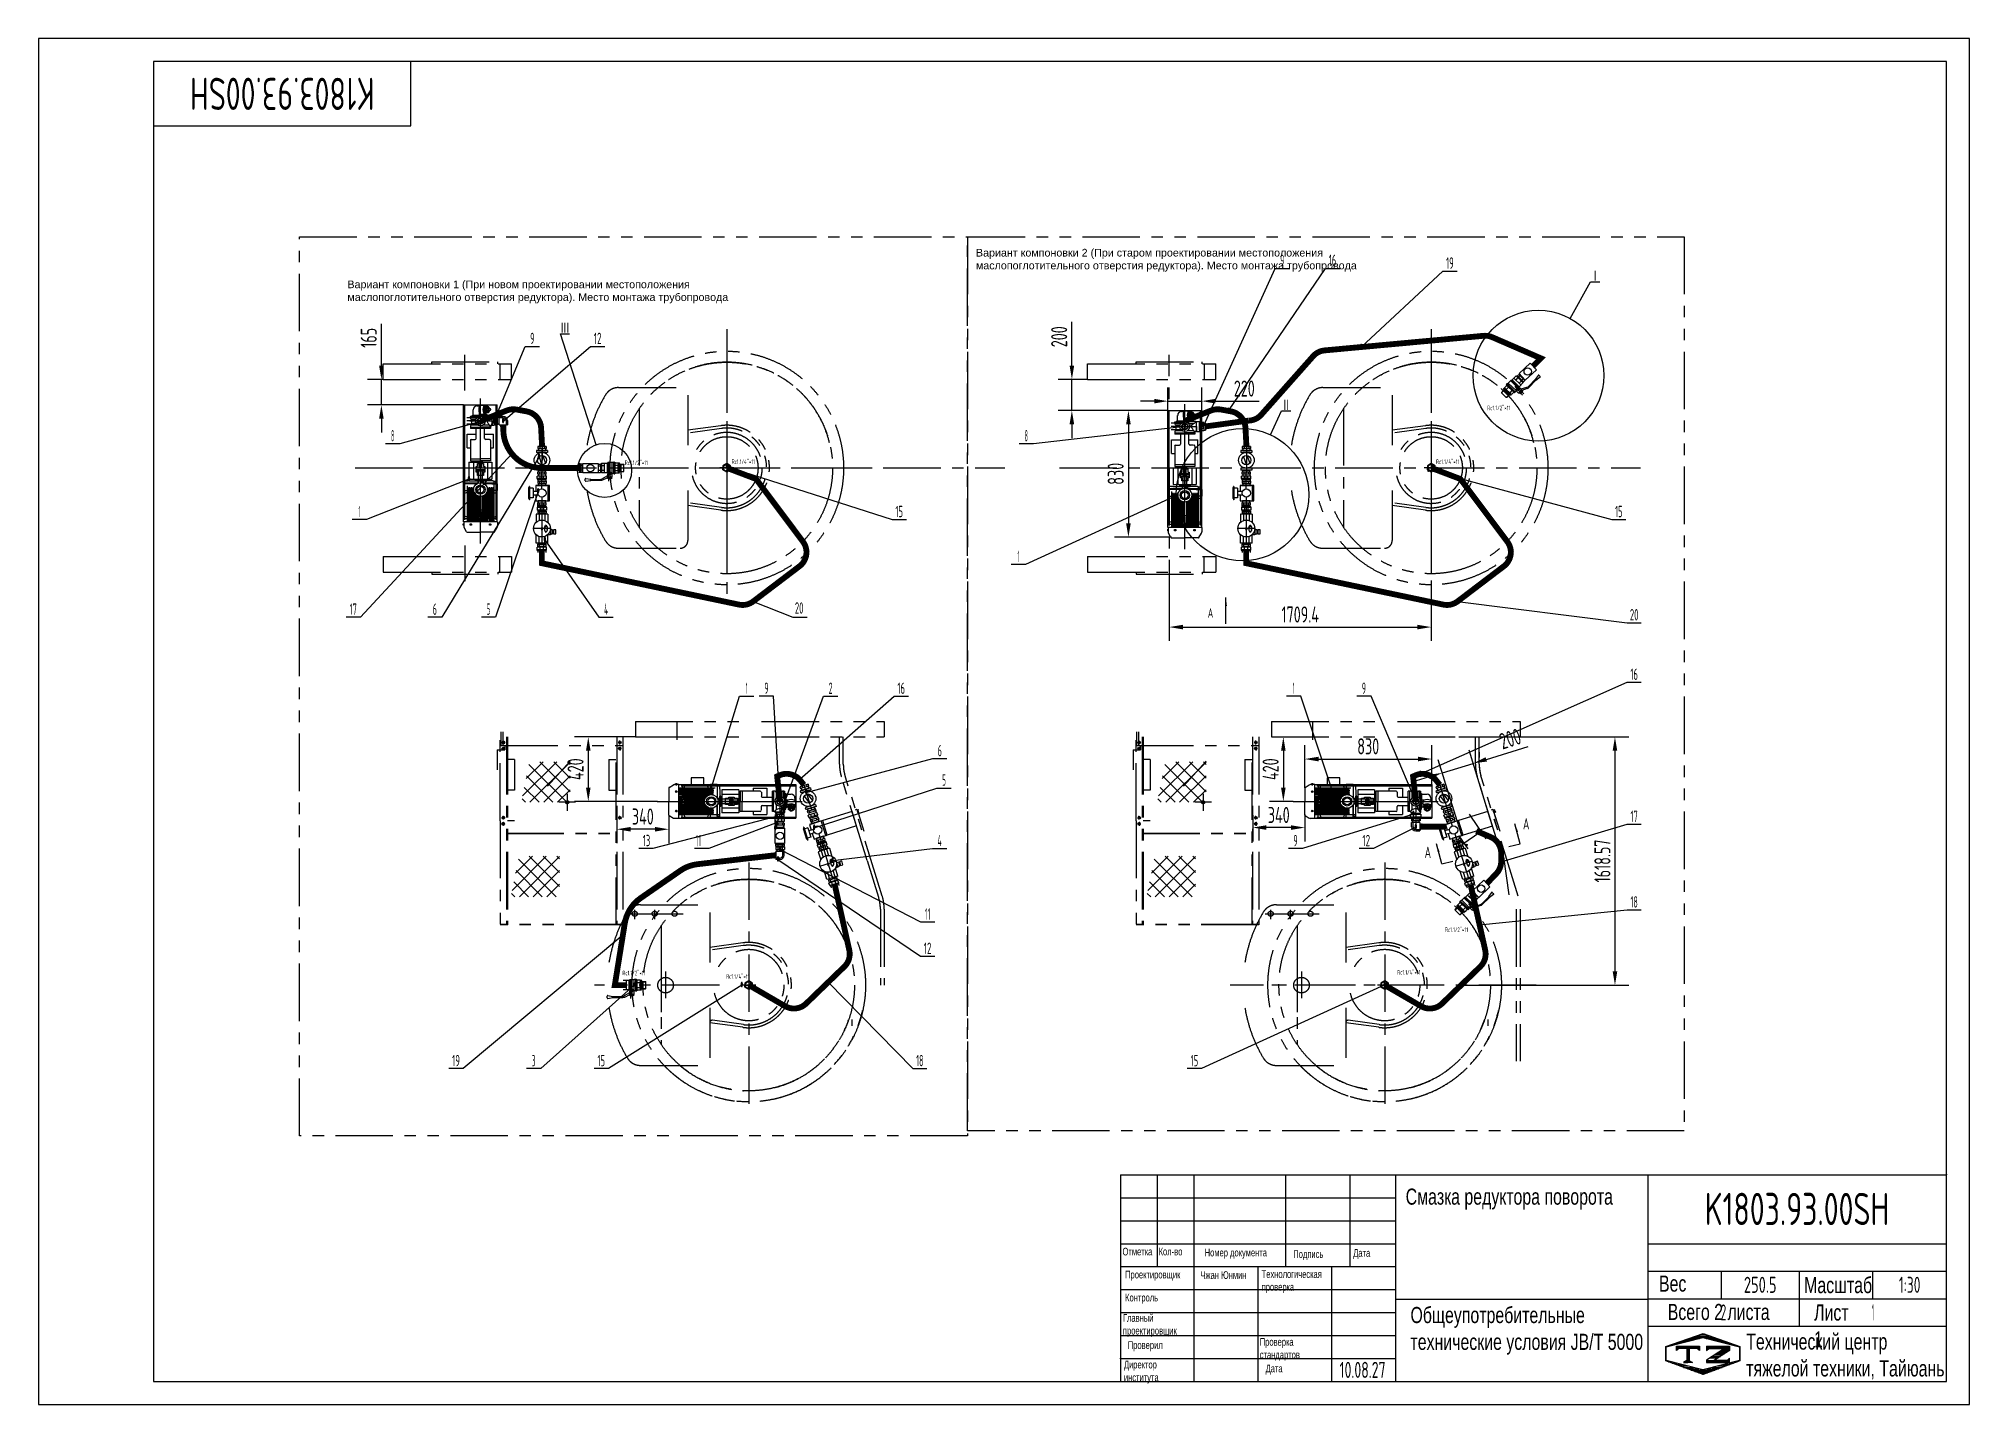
# Model space of a CAD drawing. Header units: millimetres. Extents: x 0 to 12600, y 0 to 8910.
import ezdxf
from ezdxf.enums import TextEntityAlignment as Align

# ---------------------------------------------------------------- set-up
doc = ezdxf.new("R2010")
doc.units = ezdxf.units.MM
doc.header["$LTSCALE"] = 300
for name, pattern in [('AM_ISO02W050x2', [3.75, 3, -0.75]), ('CENTER', [7, 4, -1, 1, -1]), ('CENTER2', [28.575, 19.05, -3.175, 3.175, -3.175]), ('F', [0.75, 0.5, -0.25]), ('G', [2, 1.25, -0.25, 0.25, -0.25]), ('K', [2.5, 1.25, -0.25, 0.25, -0.25, 0.25, -0.25])]:
    doc.linetypes.add(name, pattern=pattern)
for name, color, linetype in [('01', 7, 'Continuous'), ('02', 1, 'Continuous'), ('04', 2, 'F'), ('05', 4, 'G'), ('07', 6, 'K'), ('08', 1, 'Continuous'), ('1', 7, 'Continuous'), ('11', 3, 'Continuous'), ('2', 1, 'Continuous'), ('4', 4, 'CENTER'), ('THICK', 7, 'Continuous'), ('图表层', 7, 'Continuous'), ('标注线', 3, 'Continuous'), ('虚线层', 2, 'AM_ISO02W050x2'), ('长中心线', 1, 'CENTER2')]:
    doc.layers.add(name, color=color, linetype=linetype)
doc.styles.get("Standard").update_dxf_attribs({"font": 'isocp', "width": 0.707, "bigfont": 'intecad.shx'})
doc.dimstyles.new('INTE', dxfattribs={"dimscale": 30, "dimtxt": 3.5, "dimasz": 3, "dimexe": 3, "dimexo": 0, "dimgap": 1, "dimtad": 1, "dimdsep": 46, "dimtxsty": 'Standard', "dimcen": 0, "dimclrd": 1, "dimclre": 1, "dimclrt": 3, "dimadec": 0, "dimazin": 0, "dimtfac": 1, "dimtmove": 0, "dimatfit": 0, "dimfxl": 1, "dimarcsym": 0})

msp = doc.modelspace()

# ---------------------------------------------------------------- texts
at = {"layer": '01', "attachment_point": 1}
for s, insert, char_height in [('{\\fArial|b0|i0|c204|p34;\\W1;Вариант компоновки 2 (При старом проектировании местоположения\\Pмаслопоглотительного отверстия редуктора). Место монтажа трубопровода}', (6116.982, 7538.429), 50), ('{\\fArial|b0|i0|c204|p34;\\W1;Вариант компоновки 1 (При новом проектировании местоположения\\Pмаслопоглотительного отверстия редуктора). Место монтажа трубопровода}', (2015.161, 7331.875), 50), ('{\\fArial|b0|i0|c204|p34;\\C3;Смазка редуктора поворота}', (8921.25, 1407.921), 105), ('{\\fArial|b0|i0|c204|p34;Отметка}', (7073.514, 1021.901), 50), ('{\\fArial|b0|i0|c204|p34;Кол-во}', (7308.953, 1021.901), 50), ('{\\fArial|b0|i0|c204|p34;Номер документа}', (7609.447, 1015.315), 50), ('{\\fArial|b0|i0|c204|p34;Дата}', (8578.823, 1013.102), 50), ('{\\fArial|b0|i0|c204|p34;Проектировщик}', (7090.177, 871.599), 50), ('{\\fArial|b0|i0|c204|p34;\\C3;Чжан Юнмин}', (7581.998, 868.534), 50), ('{\\fArial|b0|i0|c204|p34;Технологическая\\Pпроверка}', (7981.221, 874.594), 50), ('{\\fArial|b0|i0|c204|p34;Контроль}', (7090.204, 721.565), 50), ('{\\fArial|b0|i0|c204|p34;Общеупотребительные\\Pтехнические условия \\fArial|b0|i0|c0|p34;JB/T 5000}', (8952.733, 635.502), 105), ('{\\fArial|b0|i0|c204|p34;Всего 2 листа}', (10631.604, 655.582), 105), ('{\\fArial|b0|i0|c204|p34;Главный\\Pпроектировщик}', (7075.941, 588.888), 50), ('{\\fArial|b0|i0|c204|p34;Проверил}', (7107.698, 411.642), 50), ('{\\fArial|b0|i0|c204|p34;Проверка\\Pстандартов}', (7968.928, 432.543), 50), ('{\\fArial|b0|i0|c204|p34;Технический центр\\Pтяжелой техники, Тайюань}', (11143.536, 462.171), 105), ('{\\fArial|b0|i0|c204|p34;Директор\\Pинститута}', (7082.496, 284.386), 50), ('{\\fArial|b0|i0|c204|p34;Дата}', (8007.083, 259.149), 50)]:
    msp.add_mtext(s, dxfattribs=dict(at, insert=insert, char_height=char_height))
for s, insert, char_height, width in [('{\\fArial|b0|i0|c204|p34;Подпись}', (8187.64, 1005.468), 50, 1.09504), ('{\\fArial|b0|i0|c204|p34;Вес}', (10574.505, 840.501), 105, 3.93785), ('{\\fArial|b0|i0|c204|p34;Масштаб}', (11521.562, 830.665), 105, 3.93789), ('{\\fArial|b0|i0|c204|p34;Лист 1}', (11586.537, 651.648), 105, 3.93785)]:
    msp.add_mtext(s, dxfattribs=dict(at, insert=insert, char_height=char_height, width=width))
at = {"layer": '02', "width": 0.605172}
for p, p2 in [((8621.224, 6882.86), (8639.224, 6882.86)), ((2892.956, 6400.637), (2910.956, 6400.637)), ((2963.213, 6400.637), (2981.213, 6400.637)), ((3022.214, 6400.031), (3040.214, 6400.031)), ((7755.983, 6466.1), (7773.983, 6466.1)), ((7470.964, 6364.098), (7488.964, 6364.098)), ((7594.074, 6371.078), (7612.074, 6371.078)), ((3079.98, 6185.776), (3097.98, 6185.776)), ((3256.571, 6166.932), (3274.571, 6166.932)), ((2799.416, 6021.983), (2817.416, 6021.983)), ((4482.127, 6104.651), (4500.127, 6104.651)), ((9059.839, 6082.459), (9077.839, 6082.459)), ((3250.81, 5940.996), (3268.81, 5940.996)), ((7365.23, 5890.567), (7383.23, 5890.567)), ((3294.677, 5624.988), (3312.677, 5624.988)), ((4654.555, 5223.581), (4672.555, 5223.581)), ((9251.103, 5223.581), (9269.103, 5223.581)), ((4957.055, 4061.33), (4975.055, 4061.33)), ((9008.168, 4097.599), (9026.168, 4097.599)), ((4374.368, 3982.009), (4392.368, 3982.009)), ((4828.379, 3919.104), (4846.379, 3919.104)), ((4999.139, 3981.143), (5017.139, 3981.143)), ((8440.866, 3965.113), (8458.866, 3965.113)), ((8978.273, 3918.922), (8996.273, 3918.922)), ((4800.175, 3775.722), (4818.175, 3775.722)), ((4805.985, 3821.083), (4823.985, 3821.083)), ((8962.724, 3836.111), (8980.724, 3836.111)), ((8978.273, 3750.834), (8996.273, 3750.834)), ((4798.379, 3743.604), (4816.379, 3743.604)), ((5052.159, 3746.78), (5070.159, 3746.78)), ((4816.07, 3540.009), (4834.07, 3540.009)), ((4829.57, 3604.274), (4847.57, 3604.274)), ((5171.602, 3533.071), (5189.602, 3533.071)), ((9535.392, 3523.987), (9553.392, 3523.987)), ((3803.708, 3045.609), (3821.708, 3045.609)), ((9394.342, 3113.941), (9412.342, 3113.941)), ((5144.206, 2739.41), (5162.206, 2739.41)), ((3876.948, 2720.351), (3894.948, 2720.351)), ((4579.497, 2720.351), (4597.497, 2720.351)), ((4627.062, 2705.344), (4645.062, 2705.344)), ((8775.304, 2721.796), (8793.304, 2721.796)), ((8776.957, 2705.344), (8794.957, 2705.344))]:
    msp.add_text('●', height=30, dxfattribs=at).set_placement(p, p2, align=Align.FIT)
at = {"layer": '11', "width": 0.694159}
msp.add_text('K1803.93.00SH', height=210, rotation=180, dxfattribs=at).set_placement((2191.934, 8655), (988.066, 8655), align=Align.FIT)
at = {"layer": '11'}
for s, height, width, p, p2 in [('9', 74.246, 0.579528, (8102.971, 7426.416), (8129.717, 7426.416)), ('16', 74.2462, 0.610556, (8419.127, 7426.416), (8468.974, 7426.416)), ('19', 74.2462, 0.612447, (9184.487, 7408.794), (9235.488, 7408.794)), ('9', 74.246, 0.579528, (3208.262, 6917.073), (3235.008, 6917.073)), ('12', 74.2462, 0.611465, (3622.899, 6917.073), (3673.295, 6917.073)), ('8', 74.246, 0.514182, (2299.928, 6282.306), (2320.924, 6282.306)), ('8', 74.246, 0.514182, (6434.739, 6282.306), (6455.735, 6282.306)), ('1', 74.246, 0.404, (2087.972, 5787.784), (2098.47, 5787.784)), ('15', 74.2462, 0.609833, (5591.503, 5787.784), (5640.92, 5787.784)), ('15', 74.2462, 0.609833, (10287.479, 5787.784), (10336.897, 5787.784)), ('1', 74.246, 0.404, (6388.806, 5495.218), (6399.305, 5495.218)), ('17', 74.2462, 0.606, (2029.557, 5150.73), (2076.799, 5150.73)), ('6', 74.246, 0.600695, (2572.559, 5150.73), (2599.301, 5150.73)), ('5', 74.246, 0.527686, (2924.424, 5150.73), (2947.595, 5150.73)), ('4', 74.246, 0.543846, (3690.113, 5150.73), (3716.359, 5150.73)), ('20', 74.2462, 0.600864, (4935.334, 5158.296), (4991.134, 5158.296)), ('20', 74.2462, 0.600864, (10384.55, 5114.287), (10440.35, 5114.287)), ('16', 74.2462, 0.610556, (10387.527, 4726.505), (10437.373, 4726.505)), ('1', 74.246, 0.404, (4615.509, 4635.163), (4626.007, 4635.163)), ('9', 74.246, 0.579528, (4736.415, 4635.163), (4763.161, 4635.163)), ('2', 74.246, 0.562593, (5155.655, 4635.163), (5181.138, 4635.163)), ('16', 74.2462, 0.610556, (5604.372, 4635.163), (5654.219, 4635.163)), ('1', 74.246, 0.404, (8184.627, 4635.163), (8195.126, 4635.163)), ('9', 74.246, 0.579528, (8635.458, 4635.163), (8662.204, 4635.163)), ('6', 74.246, 0.600695, (5867.755, 4227.965), (5894.497, 4227.965)), ('5', 74.246, 0.527686, (5897.392, 4036.101), (5920.563, 4036.101)), ('17', 74.2462, 0.606, (10388.829, 3799.355), (10436.071, 3799.355)), ('13', 74.2462, 0.609833, (3942.237, 3641.24), (3991.654, 3641.24)), ('11', 74.2462, 0.582235, (4286.612, 3641.24), (4323.356, 3641.24)), ('4', 74.246, 0.543846, (5866.73, 3641.24), (5892.976, 3641.24)), ('9', 74.246, 0.579528, (8188.878, 3641.24), (8215.623, 3641.24)), ('12', 74.2462, 0.611465, (8638.845, 3641.24), (8689.24, 3641.24)), ('18', 74.2462, 0.606, (10388.829, 3240.953), (10436.071, 3240.953)), ('11', 74.2462, 0.582235, (5783.002, 3162.021), (5819.747, 3162.021)), ('12', 74.2462, 0.611465, (5776.177, 2938.37), (5826.572, 2938.37)), ('19', 74.2462, 0.612447, (2698.305, 2205.758), (2749.306, 2205.758)), ('3', 74.246, 0.527686, (3219.047, 2205.758), (3242.218, 2205.758)), ('15', 74.2462, 0.609833, (3646.943, 2205.758), (3696.36, 2205.758)), ('18', 74.2462, 0.606, (5727.134, 2205.758), (5774.376, 2205.758)), ('15', 74.2462, 0.609833, (7517.709, 2205.758), (7567.126, 2205.758)), ('K1803.93.00SH', 210, 0.694159, (10873.066, 1170), (12076.934, 1170)), ('250.5', 105, 0.67755, (11128.591, 727.5), (11341.409, 727.5)), ('1:30', 105, 0.655288, (12139.448, 727.5), (12280.552, 727.5)), ('2', 105, 0.562593, (10976.981, 547.5), (11013.019, 547.5)), ('1', 105, 0.404, (11962.576, 547.5), (11977.424, 547.5)), ('10.08.27', 105, 0.642055, (8490, 172.5), (8790, 172.5))]:
    msp.add_text(s, height=height, dxfattribs=dict(at, width=width)).set_placement(p, p2, align=Align.FIT)
at = {"layer": '11', "width": 0.707}
for s, p in [('Ⅰ', (10158.469, 7323.956)), ('Ⅲ', (3434.854, 6984.432)), ('Ⅱ', (8142.02, 6480.756))]:
    msp.add_text(s, height=75, dxfattribs=at).set_placement(p, align=Align.CENTER)
at = {"layer": '11', "color": 3, "linetype": 'Continuous', "width": 0.707}
for s, p in [('Rc1.1/2"*11', (9454.204, 6485.852)), ('Rc1.1/2"*11', (3825.109, 6127.961)), ('Rc1.1/4"*11', (4523.134, 6134.801)), ('Rc1.1/4"*11', (9119.682, 6134.801)), ('Rc1.1/2"*11', (9178.184, 3081.678)), ('Rc1.1/2"*11', (3809.841, 2799.361)), ('Rc1.1/4"*11', (4486.785, 2776.358)), ('Rc1.1/4"*11', (8866.116, 2803.398))]:
    msp.add_text(s, height=30, dxfattribs=at).set_placement(p)
at = {"layer": '11', "width": 0.707}
for height, p in [(63, (7629.554, 5112.404)), (73.5, (9686.731, 3728.555)), (73.5, (9044.917, 3542.951))]:
    msp.add_text('A', height=height, dxfattribs=at).set_placement(p, align=Align.BOTTOM_LEFT)

# ---------------------------------------------------------------- blocks, each defined once
blk = doc.blocks.new('*U533')
at = {"layer": '01'}
for p, q in [((0, 28), (-25, 13)), ((-25, 13), (-25, 0)), ((-25, -13), (-25, 0)), ((25, 13), (0, 28)), ((25, 0), (25, 13)), ((25, 0), (25, -13)), ((0, -28), (-25, -13)), ((25, -13), (0, -28))]:
    blk.add_line(p, q, dxfattribs=at)
at = {"layer": '05'}
for p, q in [((-27, 0), (27, 0)), ((0, 29), (0, -29))]:
    blk.add_line(p, q, dxfattribs=at)
blk = doc.blocks.new('*U548')
at = {"layer": '01'}
for p, q in [((0, 9), (-8, 4)), ((-8, 4), (-8, 0)), ((-8, -4), (-8, 0)), ((8, 4), (0, 9)), ((8, 0), (8, 4)), ((8, 0), (8, -4)), ((0, -9), (-8, -4)), ((8, -4), (0, -9))]:
    blk.add_line(p, q, dxfattribs=at)
at = {"layer": '05'}
for p, q in [((-10, 0), (9, 0)), ((0, -11), (0, 10))]:
    blk.add_line(p, q, dxfattribs=at)
blk = doc.blocks.new('4')
for p, q in [((-478, 88), (-478, 0)), ((-478, -90), (-478, 0)), ((-476, 91), (-448, 107)), ((-412, 109), (-440, 109)), ((-425, 60), (-432, 67)), ((-412, -111), (-412, 109)), ((-162, 110), (-162, 103)), ((-145, 93), (-145, 106)), ((-144, 76), (-144, -34)), ((-78, 12), (-78, -12)), ((-476, -92), (-448, -109)), ((-412, -111), (-440, -111)), ((-425, -60), (-432, -67)), ((-412, -111), (-412, -109)), ((-171, -90), (-171, -90)), ((-144, -77), (-144, -34)), ((-138, -34), (-144, -34))]:
    blk.add_line(p, q)
for centre in [(-429, 63), (-429, -63)]:
    blk.add_circle(centre, 5.08)
for centre, radius, start, end in [((-475, 88), 3.13, 120, 180), ((-440, 95), 14.1, 90, 120), ((-159, 77), 15.2, 357.7621, 27.4997), ((-475, -90), 3.13, 180, 240), ((-440, -97), 14.1, 240, 270), ((-159, -77), 15.2, 350.2892, 3.5101), ((-159, -77), 15.2, 350.2892, 3.5101)]:
    blk.add_arc(centre, radius, start, end)
at = {"layer": '01'}
for p, q in [((-434, 111), (-434, 113)), ((-434, 109), (-434, 111)), ((-434, 111), (-429, 111)), ((-429, 109), (-434, 109)), ((-429, 114), (-433, 114)), ((-433, 66), (-426, 59)), ((-429, 112), (-429, 114)), ((-429, 112), (-428, 112)), ((-429, 112), (-429, 112)), ((-429, 111), (-424, 111)), ((-424, 109), (-429, 109)), ((-428, 114), (-428, 112)), ((-424, 114), (-428, 114)), ((-424, 113), (-424, 111)), ((-424, 111), (-424, 109)), ((-412, 110), (-390, 110)), ((-209, 87), (-412, 87)), ((-388, 14), (-410, 14)), ((-410, 8), (-388, 8)), ((-390, 110), (-390, 87)), ((-380, 87), (-371, 106)), ((-371, 106), (-227, 106)), ((-219, 87), (-227, 106)), ((-176, 87), (-209, 87)), ((-207, 110), (-207, 87)), ((-162, 110), (-207, 110)), ((-189, 50), (-189, 46)), ((-160, 103), (-162, 103)), ((-162, 103), (-162, 23)), ((-144, -34), (-144, 34)), ((-138, -14), (-138, 17)), ((-79, 14), (-138, 14)), ((-79, 14), (-78, 12)), ((-79, -14), (-79, 14)), ((279, -71), (279, 0)), ((-433, -66), (-426, -59)), ((-209, -87), (-412, -87)), ((-412, -110), (-390, -110)), ((-410, -8), (-388, -8)), ((-388, -14), (-410, -14)), ((-390, -110), (-390, -87)), ((-380, -87), (-371, -106)), ((-371, -106), (-227, -106)), ((-219, -87), (-227, -106)), ((-176, -87), (-209, -87)), ((-207, -110), (-207, -87)), ((-163, -110), (-207, -110)), ((-189, -50), (-189, -46)), ((-162, -23), (-162, -87)), ((-160, -86), (-160, -79)), ((-138, -14), (-79, -14)), ((-79, -14), (-78, -12)), ((215, -71), (215, -64)), ((247, -76), (220, -76)), ((247, -76), (274, -76))]:
    blk.add_line(p, q, dxfattribs=at)
at = {"layer": '01', "ltscale": 8}
for p, q in [((-19, 13), (-19, -13)), ((-19, 13), (-13, 13)), ((-13, 66), (-13, 0)), ((119, 66), (-13, 66)), ((-13, -66), (-13, 0)), ((0, 66), (0, 0)), ((0, -66), (0, 0)), ((72, 86), (72, 66)), ((72, 86), (161, 86)), ((126, 60), (126, 52)), ((126, 57), (126, 34)), ((132, 27), (198, 27)), ((161, 86), (161, 27)), ((198, 0), (198, 66)), ((215, 66), (198, 66)), ((198, -66), (198, 0)), ((206, 66), (206, 0)), ((206, -66), (206, 0)), ((258, 59), (222, 59)), ((222, 59), (222, 19)), ((258, 59), (258, 30)), ((275, 66), (264, 66)), ((269, 66), (269, 22)), ((275, 66), (278, 66)), ((278, 66), (278, 0)), ((278, 51), (285, 51)), ((281, 51), (281, 0)), ((281, -51), (281, 0)), ((285, 51), (285, 0)), ((285, 47), (320, 47)), ((299, 8), (285, 8)), ((285, -51), (285, 0)), ((292, 0), (292, -32)), ((345, 21), (345, 6)), ((349, 0), (349, -32)), ((-19, -13), (-13, -13)), ((119, -66), (-13, -66)), ((72, -66), (72, -86)), ((72, -86), (161, -86)), ((126, -57), (126, -34)), ((132, -27), (198, -27)), ((161, -27), (161, -86)), ((215, -66), (198, -66)), ((222, -19), (222, -54)), ((258, -36), (258, -45)), ((269, -22), (269, -62)), ((279, -51), (285, -51)), ((292, -12), (285, -16)), ((293, -34), (285, -43)), ((321, -25), (301, -31)), ((321, -27), (301, -34)), ((301, -31), (301, -46)), ((301, -39), (301, -53)), ((305, -55), (301, -53)), ((321, -35), (307, -40)), ((321, -37), (307, -42)), ((307, -40), (307, -50)), ((312, -52), (307, -50)), ((312, -46), (312, -61)), ((321, -25), (341, -31)), ((321, -25), (321, -27)), ((321, -25), (321, -27)), ((321, -27), (341, -34)), ((321, -32), (321, -34)), ((321, -32), (321, -34)), ((321, -35), (335, -40)), ((321, -37), (335, -42)), ((330, -46), (330, -60)), ((330, -52), (335, -50)), ((335, -40), (335, -50)), ((337, -55), (341, -53)), ((341, -31), (341, -46)), ((341, -39), (341, -53))]:
    blk.add_line(p, q, dxfattribs=at)
at = {"layer": '01', "color": 4, "linetype": 'CENTER', "ltscale": 8}
blk.add_line((247, 70), (247, -70), dxfattribs=at)
at = {"layer": '01'}
for centre, radius in [((-201, 0), 45), ((-201, 0), 30.2), ((-201, 0), 22.5), ((247, 0), 31.8), ((247, 0), 18.5)]:
    blk.add_circle(centre, radius, dxfattribs=at)
for centre, radius, start, end in [((-433, 113), 0.612, 90, 179.9572), ((-424, 113), 0.612, 0.0428, 90), ((-159, -77), 15.2, 319.7287, 350.1542), ((220, -64), 5, 125.8678, 180), ((220, -71), 5, 180, 270), ((217, -54), 5, 305.1437, 0), ((253, -36), 5, 0, 99.7143), ((263, -45), 5, 180, 235.0299), ((274, -71), 5, 270, 0)]:
    blk.add_arc(centre, radius, start, end, dxfattribs=at)
at = {"layer": '01', "ltscale": 8}
for centre, radius, start, end in [((119, 60), 6.37, 0, 90), ((132, 34), 6.37, 180, 270), ((215, 59), 6.37, 0, 90), ((264, 59), 6.37, 90, 180), ((320, 21), 25.5, 0, 90), ((119, -60), 6.37, 270, 0), ((132, -34), 6.37, 90, 180)]:
    blk.add_arc(centre, radius, start, end, dxfattribs=at)
for centre, major_axis, ratio, start_param, end_param in [((321, 0), (-28.5, 0), 0.409375, 3.141593, 6.283185), ((321, -28), (-28.5, 0), 0.409375, 2.35649, 7.068288), ((321, -32), (-28.5, 0), 0.409375, 2.35649, 7.068288), ((321, -46), (-20.1, 0), 0.714833, 2.030456, 7.383194)]:
    blk.add_ellipse(centre, major_axis=major_axis, ratio=ratio, start_param=start_param, end_param=end_param, dxfattribs=at)
for centre in [(321, -46), (321, -60)]:
    blk.add_ellipse(centre, major_axis=(9.05, 0), ratio=0.505987, dxfattribs=at)
at = {"layer": '01'}
for points, knots in [([(217, -59), (222, -56), (232, -49), (246, -45), (261, -47), (268, -59), (273, -69), (277, -70), (279, -70)], [4.070801, 4.070801, 4.070801, 4.070801, 23.931963, 37.076918, 49.261635, 66.195937, 75.740076, 80.078178, 80.078178, 80.078178, 80.078178]), ([(260, -49), (264, -52), (269, -59), (273, -69), (277, -70), (279, -70)], [50.985473, 50.985473, 50.985473, 50.985473, 66.195937, 75.740076, 80.078178, 80.078178, 80.078178, 80.078178])]:
    blk.add_open_spline(points, degree=3, knots=knots, dxfattribs=at)
blk.add_open_spline([(217, -59), (218, -59), (219, -58), (220, -58)], degree=3, dxfattribs=at)
at = {"layer": '04', "color": 0, "linetype": 'ByBlock', "ltscale": 8}
for p, q in [((-60, 9), (-60, -9)), ((-60, 9), (-19, 9)), ((-60, -9), (-19, -9))]:
    blk.add_line(p, q, dxfattribs=at)
at = {"layer": '04'}
blk.add_arc((-159, -77), 15.2, 319.7287, 350.1542, dxfattribs=at)
at = {"layer": '05', "ltscale": 30}
blk.add_line((-553, 0), (393, 0), dxfattribs=at)
at = {"layer": '05'}
for p, q in [((-424, 59), (-434, 68)), ((-429, 63), (-433, 59)), ((-429, 116), (-429, 104)), ((-429, 112), (-429, 108)), ((-429, 63), (-424, 68)), ((-424, -59), (-434, -68)), ((-429, -63), (-433, -59)), ((-429, -63), (-424, -68))]:
    blk.add_line(p, q, dxfattribs=at)
at = {"layer": '1'}
for p, q in [((-410, 84), (-402, 84)), ((-410, 80), (-410, 84)), ((-258, 84), (-410, 84)), ((-410, 80), (-402, 81)), ((-410, 80), (-258, 80)), ((-410, 73), (-402, 73)), ((-410, 73), (-410, 69)), ((-410, 73), (-213, 73)), ((-410, 69), (-402, 70)), ((-207, 69), (-410, 69)), ((-410, 61), (-197, 62)), ((-410, 61), (-402, 61)), ((-410, 61), (-410, 57)), ((-410, 57), (-402, 58)), ((-193, 58), (-410, 57)), ((-410, 49), (-189, 50)), ((-410, 49), (-402, 49)), ((-410, 49), (-410, 45)), ((-410, 45), (-402, 46)), ((-189, 46), (-410, 45)), ((-410, 37), (-225, 38)), ((-410, 37), (-402, 37)), ((-410, 37), (-410, 33)), ((-410, 33), (-402, 34)), ((-230, 34), (-410, 33)), ((-410, 25), (-237, 26)), ((-410, 25), (-410, 21)), ((-240, 22), (-410, 21)), ((-410, -14), (-410, 14)), ((-402, 84), (-395, 84)), ((-402, 84), (-402, 81)), ((-402, 81), (-395, 81)), ((-402, 70), (-402, 73)), ((-402, 73), (-395, 73)), ((-402, 70), (-395, 70)), ((-402, 58), (-402, 61)), ((-402, 61), (-395, 61)), ((-402, 58), (-395, 58)), ((-402, 46), (-402, 49)), ((-402, 49), (-395, 49)), ((-402, 46), (-395, 46)), ((-402, 34), (-402, 37)), ((-402, 37), (-395, 37)), ((-402, 34), (-395, 34)), ((-402, 25), (-395, 25)), ((-402, 22), (-395, 22)), ((-395, 84), (-392, 84)), ((-395, 84), (-395, 81)), ((-395, 81), (-392, 81)), ((-395, 70), (-395, 73)), ((-395, 73), (-392, 72)), ((-395, 70), (-392, 70)), ((-395, 58), (-395, 61)), ((-395, 61), (-392, 61)), ((-395, 58), (-392, 58)), ((-395, 46), (-395, 49)), ((-395, 49), (-392, 48)), ((-395, 46), (-392, 46)), ((-395, 34), (-395, 37)), ((-395, 37), (-392, 36)), ((-395, 34), (-392, 34)), ((-395, 22), (-395, 25)), ((-395, 25), (-392, 25)), ((-395, 22), (-392, 22)), ((-392, 84), (-258, 84)), ((-392, 84), (-392, 81)), ((-258, 81), (-392, 81)), ((-211, 73), (-392, 72)), ((-392, 70), (-392, 72)), ((-392, 70), (-208, 70)), ((-392, 58), (-392, 61)), ((-197, 61), (-392, 61)), ((-392, 58), (-194, 58)), ((-189, 49), (-392, 48)), ((-392, 46), (-392, 48)), ((-392, 46), (-189, 47)), ((-226, 37), (-392, 36)), ((-392, 34), (-392, 36)), ((-392, 34), (-230, 35)), ((-392, 22), (-392, 25)), ((-238, 25), (-392, 25)), ((-392, 22), (-240, 23)), ((-388, 14), (-388, 0)), ((-388, -14), (-388, 0)), ((-380, 10), (-380, 14)), ((-371, 13), (-380, 14)), ((-380, 14), (-244, 14)), ((-371, 10), (-380, 10)), ((-245, 10), (-380, 10)), ((-380, 0), (-380, 2)), ((-371, 2), (-380, 2)), ((-380, 2), (-246, 2)), ((-380, 0), (-380, -2)), ((-371, 13), (-371, 12)), ((-244, 13), (-371, 13)), ((-371, 10), (-371, 12)), ((-245, 10), (-371, 10)), ((-371, 2), (-371, 0)), ((-246, 2), (-371, 2)), ((-371, -1), (-371, 0)), ((-189, 84), (-258, 84)), ((-258, 84), (-207, 83)), ((-207, 81), (-258, 81)), ((-258, 80), (-189, 80)), ((-213, 73), (-189, 74)), ((-207, 73), (-211, 73)), ((-208, 70), (-207, 70)), ((-207, 83), (-189, 84)), ((-207, 83), (-207, 81)), ((-207, 81), (-189, 80)), ((-207, 73), (-189, 74)), ((-207, 70), (-207, 73)), ((-207, 70), (-189, 69)), ((-189, 69), (-207, 69)), ((-197, 61), (-189, 62)), ((-197, 62), (-189, 62)), ((-194, 58), (-189, 58)), ((-189, 58), (-193, 58)), ((-189, 80), (-189, 84)), ((-189, 74), (-189, 69)), ((-189, 62), (-189, 58)), ((-145, 107), (-160, 107)), ((-160, 19), (-160, 107)), ((-158, 107), (-150, 107)), ((-144, 18), (-157, 18)), ((-156, 12), (-144, 12)), ((-145, 89), (-145, 107)), ((-145, 84), (-145, 107)), ((-138, 34), (-144, 34)), ((-138, 0), (-138, 34)), ((-138, -34), (-138, 0)), ((-410, -25), (-410, -21)), ((-240, -22), (-410, -21)), ((-410, -25), (-237, -26)), ((-410, -37), (-410, -33)), ((-410, -33), (-402, -34)), ((-230, -34), (-410, -33)), ((-410, -37), (-402, -37)), ((-410, -37), (-225, -38)), ((-410, -49), (-410, -45)), ((-410, -45), (-402, -46)), ((-189, -46), (-410, -45)), ((-410, -49), (-402, -49)), ((-410, -49), (-189, -50)), ((-410, -61), (-410, -57)), ((-410, -57), (-402, -58)), ((-193, -58), (-410, -57)), ((-410, -61), (-402, -61)), ((-410, -61), (-197, -62)), ((-410, -73), (-410, -69)), ((-410, -69), (-402, -70)), ((-207, -69), (-410, -69)), ((-410, -73), (-402, -73)), ((-410, -73), (-213, -73)), ((-410, -80), (-226, -80)), ((-410, -80), (-410, -84)), ((-410, -80), (-402, -81)), ((-410, -84), (-402, -84)), ((-228, -84), (-410, -84)), ((-402, -22), (-395, -22)), ((-402, -25), (-395, -25)), ((-402, -34), (-402, -37)), ((-402, -34), (-395, -34)), ((-402, -37), (-395, -37)), ((-402, -46), (-402, -49)), ((-402, -46), (-395, -46)), ((-402, -49), (-395, -49)), ((-402, -58), (-402, -61)), ((-402, -58), (-395, -58)), ((-402, -61), (-395, -61)), ((-402, -70), (-402, -73)), ((-402, -70), (-395, -70)), ((-402, -73), (-395, -73)), ((-402, -81), (-395, -81)), ((-402, -84), (-402, -81)), ((-402, -84), (-395, -84)), ((-395, -22), (-395, -25)), ((-395, -22), (-392, -22)), ((-395, -25), (-392, -25)), ((-395, -34), (-395, -37)), ((-395, -34), (-392, -34)), ((-395, -37), (-392, -36)), ((-395, -46), (-395, -49)), ((-395, -46), (-392, -46)), ((-395, -49), (-392, -48)), ((-395, -58), (-395, -61)), ((-395, -58), (-392, -58)), ((-395, -61), (-392, -61)), ((-395, -70), (-395, -73)), ((-395, -70), (-392, -70)), ((-395, -73), (-392, -72)), ((-395, -81), (-392, -81)), ((-395, -84), (-395, -81)), ((-395, -84), (-392, -84)), ((-392, -22), (-392, -25)), ((-392, -22), (-240, -23)), ((-238, -25), (-392, -25)), ((-392, -34), (-392, -36)), ((-392, -34), (-230, -35)), ((-226, -37), (-392, -36)), ((-392, -46), (-392, -48)), ((-392, -46), (-189, -47)), ((-189, -49), (-392, -48)), ((-392, -58), (-392, -61)), ((-392, -58), (-194, -58)), ((-197, -61), (-392, -61)), ((-392, -70), (-392, -72)), ((-392, -70), (-208, -70)), ((-211, -73), (-392, -72)), ((-392, -84), (-392, -81)), ((-228, -81), (-392, -81)), ((-392, -84), (-287, -84)), ((-371, -1), (-380, -2)), ((-380, -2), (-344, -2)), ((-380, -10), (-380, -14)), ((-371, -10), (-380, -10)), ((-245, -10), (-380, -10)), ((-371, -13), (-380, -14)), ((-380, -14), (-244, -14)), ((-344, -1), (-371, -1)), ((-371, -10), (-371, -12)), ((-245, -10), (-371, -10)), ((-371, -13), (-371, -12)), ((-244, -13), (-371, -13)), ((-287, -84), (-207, -83)), ((-207, -81), (-228, -81)), ((-189, -84), (-228, -84)), ((-226, -80), (-189, -80)), ((-213, -73), (-189, -74)), ((-207, -73), (-211, -73)), ((-208, -70), (-207, -70)), ((-189, -69), (-207, -69)), ((-207, -70), (-189, -69)), ((-207, -70), (-207, -73)), ((-207, -73), (-189, -74)), ((-207, -81), (-189, -80)), ((-207, -83), (-207, -81)), ((-207, -83), (-189, -84)), ((-197, -61), (-189, -62)), ((-197, -62), (-189, -62)), ((-194, -58), (-189, -58)), ((-189, -58), (-193, -58)), ((-189, -62), (-189, -58)), ((-189, -74), (-189, -69)), ((-189, -80), (-189, -84)), ((-147, -87), (-176, -87)), ((-163, -74), (-163, -110)), ((-163, -74), (-160, -74)), ((-163, -96), (-162, -96)), ((-162, -96), (-162, -23)), ((-162, -91), (-162, -95)), ((-160, -98), (-160, -19)), ((-147, -98), (-160, -98)), ((-144, -18), (-157, -18)), ((-156, -12), (-144, -12)), ((-147, -86), (-147, -98))]:
    blk.add_line(p, q, dxfattribs=at)
at = {"layer": '2'}
blk.add_line((-145, 107), (-145, 104), dxfattribs=at)
at = {"layer": '4'}
for p, q in [((-258, 83), (-412, 83)), ((-209, 71), (-412, 71)), ((-195, 59), (-412, 59)), ((-189, 47), (-412, 47)), ((-229, 35), (-412, 35)), ((-239, 24), (-412, 24)), ((-244, 12), (-385, 12)), ((-185, 83), (-258, 83)), ((-185, 71), (-209, 71)), ((-185, 59), (-195, 59)), ((-184, 47), (-185, 47)), ((-239, -24), (-412, -24)), ((-229, -35), (-412, -35)), ((-189, -47), (-412, -47)), ((-195, -59), (-412, -59)), ((-209, -71), (-412, -71)), ((-228, -83), (-412, -83)), ((-244, -12), (-385, -12)), ((-185, -83), (-228, -83)), ((-185, -71), (-209, -71)), ((-185, -59), (-195, -59))]:
    blk.add_line(p, q, dxfattribs=at)
at = {"layer": '4', "ltscale": 5}
for p, q in [((-333, 8), (-333, -7)), ((-70, 0), (-156, 0)), ((-265, -75), (-250, -75))]:
    blk.add_line(p, q, dxfattribs=at)
at = {"layer": '图表层'}
for p, q in [((-398, 110), (352, 110)), ((352, 110), (352, -110)), ((-398, -110), (352, -110))]:
    blk.add_line(p, q, dxfattribs=at)
at = {"layer": '标注线'}
for p, q in [((-22, 75), (-132, 75)), ((-132, 75), (-132, -75)), ((-22, 45), (-132, 45)), ((-22, 75), (-22, -75)), ((-22, -45), (-132, -45)), ((-22, -75), (-132, -75))]:
    blk.add_line(p, q, dxfattribs=at)
at = {"layer": '虚线层', "ltscale": 8}
for p, q in [((-398, 102), (352, 102)), ((-398, -102), (352, -102))]:
    blk.add_line(p, q, dxfattribs=at)
at = {"layer": '虚线层', "ltscale": 3}
blk.add_circle((247, 0), 20, dxfattribs=at)
at = {"layer": '长中心线', "color": 0, "linetype": 'ByBlock'}
for p, q in [((-108, -20), (-108, 20)), ((-108, 20), (-87, 20)), ((-87, 20), (-87, 28)), ((-87, 28), (-51, 28)), ((-78, 28), (-78, -28)), ((-60, 28), (-60, -28)), ((-51, 28), (-51, 20)), ((-51, 20), (-30, 20)), ((-30, 20), (-30, -20)), ((-87, -20), (-108, -20)), ((-87, -28), (-87, -20)), ((-51, -28), (-87, -28)), ((-30, -20), (-51, -20)), ((-51, -20), (-51, -28))]:
    blk.add_line(p, q, dxfattribs=at)
at = {"layer": '长中心线', "color": 4, "linetype": 'CENTER'}
blk.add_line((-69, 28), (-69, -30), dxfattribs=at)
blk = doc.blocks.new('*D567')
at = {"layer": '08', "color": 1, "lineweight": -2}
for p, q in [((9268, 4354), (10377, 4354)), ((10287, 4264), (10287, 2825)), ((9268, 2735), (10377, 2735))]:
    blk.add_line(p, q, dxfattribs=at)
at = {"layer": '08', "color": 1}
for points in [[(10272, 4264), (10302, 4264), (10287, 4354)], [(10272, 2825), (10302, 2825), (10287, 2735)]]:
    blk.add_solid(points, dxfattribs=at)
at = {"layer": 'Defpoints', "color": 0}
for p in [(9268, 4354), (9268, 2735), (10287, 2735)]:
    blk.add_point(p, dxfattribs=at)
at = {"layer": '08', "color": 3, "insert": (10205, 3545), "char_height": 105, "attachment_point": 5, "rotation": 90}
blk.add_mtext('1618.57', dxfattribs=at)
blk = doc.blocks.new('s')
at = {"layer": '01'}
for p, q in [((-127, 35), (-114, 35)), ((-127, 35), (-127, -35)), ((-114, 35), (-114, -35)), ((-114, 27), (-106, 27)), ((-93, 6), (-43, 23)), ((-87, -19), (-33, 0)), ((-12, 27), (-21, 27)), ((-12, 35), (0, 35)), ((-12, 35), (-12, -35)), ((0, 35), (0, -35)), ((-127, -35), (-114, -35)), ((-114, -27), (-106, -27)), ((-12, -27), (-21, -27)), ((-12, -35), (0, -35))]:
    blk.add_line(p, q, dxfattribs=at)
for radius in [51, 30.3]:
    blk.add_circle((-64, 0), radius, dxfattribs=at)
at = {"layer": '05', "color": 4, "linetype": 'G'}
blk.add_line((-145, 0), (18, 0), dxfattribs=at)
blk = doc.blocks.new('1')
at = {"layer": '01'}
for p, q in [((-200, 38), (-144, 38)), ((-200, 38), (-200, -38)), ((-200, 19), (-156, 19)), ((-115, 17), (-128, 23)), ((-125, 26), (-123, 25)), ((-115, 17), (-122, 31)), ((-122, 31), (-109, 17)), ((-118, 34), (-115, 29)), ((-115, 17), (-94, 17)), ((-101, 3), (-112, 3)), ((-112, 3), (-112, -2)), ((-107, 37), (-107, 33)), ((-105, 55), (-65, 55)), ((-101, 5), (-101, 3)), ((-95, 0), (-101, 5)), ((-101, -6), (-95, 0)), ((-96, 36), (-98, 32)), ((-94, 17), (-81, 23)), ((-88, 31), (-90, 29)), ((-83, 26), (-87, 24)), ((-65, 55), (-65, 35)), ((-10, 38), (-65, 38)), ((-10, 19), (-53, 19)), ((-10, 38), (-10, -38)), ((-200, -19), (-156, -19)), ((-200, -38), (-144, -38)), ((-112, -2), (-101, -2)), ((-101, -2), (-101, -6)), ((-10, -38), (-65, -38)), ((-10, -19), (-53, -19))]:
    blk.add_line(p, q, dxfattribs=at)
for points in [[(-97, 75), (-71, 75), (-71, 90), (-97, 90)], [(-96, 55), (-71, 55), (-71, 70), (-96, 70)], [(-93, 70), (-75, 70), (-75, 75), (-93, 75)]]:
    blk.add_lwpolyline(points, close=True, dxfattribs=at)
blk.add_circle((-105, 0), 55, dxfattribs=at)
blk.add_arc((-104, 11), 26.2, 27.3251, 152.6749, dxfattribs=at)
at = {"layer": '05', "color": 4, "linetype": 'G', "ltscale": 2}
for p, q in [((-195, 0), (0, 0)), ((-105, 51), (-105, -58))]:
    blk.add_line(p, q, dxfattribs=at)
blk = doc.blocks.new('*D568')
at = {"layer": '08', "color": 1, "lineweight": -2}
for p, q in [((8045, 4354), (8213, 4354)), ((8123, 4264), (8123, 4024)), ((8188, 3934), (8033, 3934))]:
    blk.add_line(p, q, dxfattribs=at)
at = {"layer": '08', "color": 1}
for points in [[(8108, 4264), (8138, 4264), (8123, 4354)], [(8108, 4024), (8138, 4024), (8123, 3934)]]:
    blk.add_solid(points, dxfattribs=at)
at = {"layer": 'Defpoints', "color": 0}
for p in [(8045, 4354), (8123, 3934), (8188, 3934)]:
    blk.add_point(p, dxfattribs=at)
at = {"layer": '08', "color": 3, "insert": (8040, 4144), "char_height": 105, "attachment_point": 5, "rotation": 90}
blk.add_mtext('420', dxfattribs=at)
blk = doc.blocks.new('*D569')
at = {"layer": '08', "color": 1, "lineweight": -2}
for p, q in [((7923, 3844), (7923, 3673)), ((8263, 3848), (8263, 3673)), ((8173, 3763), (8013, 3763))]:
    blk.add_line(p, q, dxfattribs=at)
at = {"layer": '08', "color": 1}
for points in [[(8013, 3778), (8013, 3748), (7923, 3763)], [(8173, 3778), (8173, 3748), (8263, 3763)]]:
    blk.add_solid(points, dxfattribs=at)
at = {"layer": 'Defpoints', "color": 0}
for p in [(7923, 3844), (8263, 3848), (7923, 3763)]:
    blk.add_point(p, dxfattribs=at)
at = {"layer": '08', "color": 3, "insert": (8093, 3845), "char_height": 105, "attachment_point": 5}
blk.add_mtext('340', dxfattribs=at)
blk = doc.blocks.new('*D570')
at = {"layer": '08', "color": 1, "lineweight": -2}
for p, q in [((6743, 6777), (6743, 7062)), ((6845, 6687), (6653, 6687)), ((6743, 6484), (6743, 6687)), ((7370, 6484), (6653, 6484)), ((6743, 6394), (6743, 6304))]:
    blk.add_line(p, q, dxfattribs=at)
at = {"layer": '08', "color": 1}
for points in [[(6728, 6777), (6758, 6777), (6743, 6687)], [(6728, 6394), (6758, 6394), (6743, 6484)]]:
    blk.add_solid(points, dxfattribs=at)
at = {"layer": 'Defpoints', "color": 0}
for p in [(6743, 6687), (6845, 6687), (7370, 6484)]:
    blk.add_point(p, dxfattribs=at)
at = {"layer": '08', "color": 3, "insert": (6660, 6965), "char_height": 105, "attachment_point": 5, "rotation": 90}
blk.add_mtext('200', dxfattribs=at)
blk = doc.blocks.new('*D571')
at = {"layer": '08', "color": 1, "lineweight": -2}
for p, q in [((7378, 5370), (7378, 4981)), ((9088, 5375), (9088, 4981)), ((7468, 5071), (8998, 5071))]:
    blk.add_line(p, q, dxfattribs=at)
at = {"layer": '08', "color": 1}
for points in [[(7468, 5086), (7468, 5056), (7378, 5071)], [(8998, 5086), (8998, 5056), (9088, 5071)]]:
    blk.add_solid(points, dxfattribs=at)
at = {"layer": 'Defpoints', "color": 0}
for p in [(7378, 5370), (9088, 5375), (9088, 5071)]:
    blk.add_point(p, dxfattribs=at)
at = {"layer": '08', "color": 3, "insert": (8233, 5153), "char_height": 105, "attachment_point": 5}
blk.add_mtext('1709.4', dxfattribs=at)
blk = doc.blocks.new('*D572')
at = {"layer": '08', "color": 1, "lineweight": -2}
for p, q in [((2237, 6777), (2237, 7049)), ((2248, 6687), (2147, 6687)), ((2237, 6520), (2237, 6687)), ((2773, 6520), (2147, 6520)), ((2237, 6430), (2237, 6340))]:
    blk.add_line(p, q, dxfattribs=at)
at = {"layer": '08', "color": 1}
for points in [[(2222, 6777), (2252, 6777), (2237, 6687)], [(2222, 6430), (2252, 6430), (2237, 6520)]]:
    blk.add_solid(points, dxfattribs=at)
at = {"layer": 'Defpoints', "color": 0}
for p in [(2237, 6687), (2248, 6687), (2773, 6520)]:
    blk.add_point(p, dxfattribs=at)
at = {"layer": '08', "color": 3, "insert": (2154, 6958), "char_height": 105, "attachment_point": 5, "rotation": 90}
blk.add_mtext('165', dxfattribs=at)
blk = doc.blocks.new('*D573')
at = {"layer": '08', "color": 1, "lineweight": -2}
for p, q in [((3895, 4354), (3497, 4354)), ((3587, 4264), (3587, 4024)), ((4038, 3934), (3497, 3934))]:
    blk.add_line(p, q, dxfattribs=at)
at = {"layer": '08', "color": 1}
for points in [[(3572, 4264), (3602, 4264), (3587, 4354)], [(3572, 4024), (3602, 4024), (3587, 3934)]]:
    blk.add_solid(points, dxfattribs=at)
at = {"layer": 'Defpoints', "color": 0}
for p in [(3895, 4354), (3587, 3934), (4038, 3934)]:
    blk.add_point(p, dxfattribs=at)
at = {"layer": '08', "color": 3, "insert": (3504, 4144), "char_height": 105, "attachment_point": 5, "rotation": 90}
blk.add_mtext('420', dxfattribs=at)
blk = doc.blocks.new('*D574')
at = {"layer": '08', "color": 1, "lineweight": -2}
for p, q in [((3773, 3844), (3773, 3662)), ((4113, 3844), (4113, 3662)), ((4023, 3752), (3863, 3752))]:
    blk.add_line(p, q, dxfattribs=at)
at = {"layer": '08', "color": 1}
for points in [[(3863, 3767), (3863, 3737), (3773, 3752)], [(4023, 3767), (4023, 3737), (4113, 3752)]]:
    blk.add_solid(points, dxfattribs=at)
at = {"layer": 'Defpoints', "color": 0}
for p in [(3773, 3844), (4113, 3844), (3773, 3752)]:
    blk.add_point(p, dxfattribs=at)
at = {"layer": '08', "color": 3, "insert": (3943, 3835), "char_height": 105, "attachment_point": 5}
blk.add_mtext('340', dxfattribs=at)
blk = doc.blocks.new('*D578')
at = {"layer": '08', "color": 1, "lineweight": -2}
for p, q in [((7370, 6484), (7370, 6635)), ((7590, 6484), (7590, 6635)), ((7280, 6545), (7190, 6545)), ((7370, 6545), (7590, 6545)), ((7680, 6545), (7966, 6545))]:
    blk.add_line(p, q, dxfattribs=at)
at = {"layer": '08', "color": 1}
for points in [[(7280, 6560), (7280, 6530), (7370, 6545)], [(7680, 6560), (7680, 6530), (7590, 6545)]]:
    blk.add_solid(points, dxfattribs=at)
at = {"layer": 'Defpoints', "color": 0}
for p in [(7370, 6484), (7590, 6545), (7590, 6484)]:
    blk.add_point(p, dxfattribs=at)
at = {"layer": '08', "color": 3, "insert": (7868, 6627), "char_height": 105, "attachment_point": 5}
blk.add_mtext('220', dxfattribs=at)
blk = doc.blocks.new('*D579')
at = {"layer": '08', "color": 1, "lineweight": -2}
for p, q in [((7370, 6484), (7022, 6484)), ((7112, 6394), (7112, 5748)), ((7392, 5658), (7022, 5658))]:
    blk.add_line(p, q, dxfattribs=at)
at = {"layer": '08', "color": 1}
for points in [[(7097, 6394), (7127, 6394), (7112, 6484)], [(7097, 5748), (7127, 5748), (7112, 5658)]]:
    blk.add_solid(points, dxfattribs=at)
at = {"layer": 'Defpoints', "color": 0}
for p in [(7370, 6484), (7112, 5658), (7392, 5658)]:
    blk.add_point(p, dxfattribs=at)
at = {"layer": '08', "color": 3, "insert": (7029, 6071), "char_height": 105, "attachment_point": 5, "rotation": 90}
blk.add_mtext('830', dxfattribs=at)
blk = doc.blocks.new('*D580')
at = {"layer": '08', "color": 1, "lineweight": -2}
for p, q in [((8263, 4022), (8263, 4300)), ((9092, 4044), (9092, 4300)), ((8353, 4210), (9002, 4210))]:
    blk.add_line(p, q, dxfattribs=at)
at = {"layer": '08', "color": 1}
for points in [[(8353, 4225), (8353, 4195), (8263, 4210)], [(9002, 4225), (9002, 4195), (9092, 4210)]]:
    blk.add_solid(points, dxfattribs=at)
at = {"layer": 'Defpoints', "color": 0}
for p in [(9092, 4210), (9092, 4044), (8263, 4022)]:
    blk.add_point(p, dxfattribs=at)
at = {"layer": '08', "color": 3, "insert": (8677, 4293), "char_height": 105, "attachment_point": 5}
blk.add_mtext('830', dxfattribs=at)
blk = doc.blocks.new('*D581')
at = {"layer": '08', "color": 1, "lineweight": -2}
for p, q in [((9448, 4208), (9721, 4292)), ((9257, 3807), (9134, 4206)), ((9161, 4120), (9362, 4182)), ((9458, 3869), (9335, 4268)), ((9075, 4093), (8989, 4067))]:
    blk.add_line(p, q, dxfattribs=at)
at = {"layer": '08', "color": 1}
for points in [[(9443, 4222), (9452, 4194), (9362, 4182)], [(9070, 4107), (9079, 4079), (9161, 4120)]]:
    blk.add_solid(points, dxfattribs=at)
at = {"layer": 'Defpoints', "color": 0}
for p in [(9362, 4182), (9257, 3807), (9458, 3869)]:
    blk.add_point(p, dxfattribs=at)
at = {"layer": '08', "color": 3, "insert": (9603, 4342), "char_height": 105, "attachment_point": 5, "rotation": 17.1426}
blk.add_mtext('200', dxfattribs=at)
blk = doc.blocks.new('*U596', base_point=(251.96, 168.31))
at = {"layer": '01'}
for p, q in [((251.96, 168.31), (251.96, 182.31)), ((195.96, 168.31), (251.96, 168.31))]:
    blk.add_line(p, q, dxfattribs=at)
blk = doc.blocks.new('*U597')
at = {"layer": '04'}
blk.add_blockref('*U596', (0, 0), dxfattribs=at)
blk = doc.blocks.new('*U598')
at = {"layer": '01'}
for points in [[(415, 292), (25, 292)], [(25, 292), (25, 5)], [(415, 5), (415, 292)], [(25, 5), (415, 5)]]:
    blk.add_lwpolyline(points, dxfattribs=at)
at = {"layer": '02'}
for points in [[(420, 297), (0, 297)], [(0, 297), (0, 0)], [(420, 0), (420, 297)], [(0, 0), (420, 0)]]:
    blk.add_lwpolyline(points, dxfattribs=at)
blk = doc.blocks.new('*X610')
at = {"color": 0}
for p, q in [((127.06, 7.8), (132.06, 7.8)), ((127.06, 7.5), (132.06, 7.5)), ((127.06, 7.2), (127.32, 7.2)), ((127.84, 5.4), (129.64, 5.4)), ((128.3, 5.7), (130.1, 5.7)), ((128.77, 6), (130.57, 6)), ((129.23, 6.3), (131.04, 6.3)), ((129.7, 6.6), (131.51, 6.6)), ((130.16, 6.9), (131.98, 6.9)), ((130.62, 7.2), (132.06, 7.2))]:
    blk.add_line(p, q, dxfattribs=at)
blk = doc.blocks.new('*X611')
at = {"color": 0}
for p, q in [((127.06, 4.8), (132.06, 4.8)), ((127.06, 4.5), (132.06, 4.5)), ((131.84, 5.1), (132.06, 5.1))]:
    blk.add_line(p, q, dxfattribs=at)
blk = doc.blocks.new('*X609')
at = {"color": 0}
for p, q in [((122.34, 4.5), (123.72, 4.5)), ((122.82, 4.8), (123.24, 4.8))]:
    blk.add_line(p, q, dxfattribs=at)
blk = doc.blocks.new('*X608')
at = {"color": 0}
for p, q in [((120.53, 7.8), (125.53, 7.8)), ((120.53, 7.5), (125.53, 7.5)), ((120.53, 7.2), (120.79, 7.2)), ((125.27, 7.2), (125.53, 7.2))]:
    blk.add_line(p, q, dxfattribs=at)
blk = doc.blocks.new('*X607')
at = {"color": 0}
for p, q in [((120.66, 8.7), (121.92, 8.7)), ((121.52, 9), (123.12, 9)), ((122.38, 9.3), (124.32, 9.3)), ((123.24, 9.6), (125.52, 9.6)), ((124.1, 9.9), (128.52, 9.9)), ((124.97, 10.2), (127.67, 10.2)), ((125.83, 10.5), (126.82, 10.5)), ((127.02, 9.6), (129.37, 9.6)), ((128.22, 9.3), (130.22, 9.3)), ((129.42, 9), (131.07, 9)), ((130.62, 8.7), (131.92, 8.7)), ((118.22, 7.8), (118.32, 7.8)), ((118.22, 7.5), (118.27, 7.5)), ((118.22, 7.2), (118.27, 7.2)), ((118.22, 6.9), (118.27, 6.9)), ((118.22, 6.6), (118.27, 6.6)), ((118.22, 6.3), (118.27, 6.3)), ((118.22, 6), (118.27, 6)), ((118.22, 5.7), (118.27, 5.7)), ((118.22, 5.4), (118.27, 5.4)), ((118.22, 5.1), (118.27, 5.1)), ((118.22, 4.8), (118.27, 4.8)), ((118.79, 4.5), (119.42, 4.5)), ((118.94, 8.1), (119.52, 8.1)), ((119.8, 8.4), (120.72, 8.4)), ((131.82, 8.4), (132.77, 8.4)), ((133.02, 8.1), (133.62, 8.1)), ((133.12, 4.5), (133.76, 4.5)), ((134.22, 7.8), (134.32, 7.8)), ((134.27, 7.5), (134.32, 7.5)), ((134.27, 7.2), (134.32, 7.2)), ((134.27, 6.9), (134.32, 6.9)), ((134.27, 6.6), (134.32, 6.6)), ((134.27, 6.3), (134.32, 6.3)), ((134.27, 6), (134.32, 6)), ((134.27, 5.7), (134.32, 5.7)), ((134.27, 5.4), (134.32, 5.4)), ((134.27, 5.1), (134.32, 5.1)), ((134.27, 4.8), (134.32, 4.8)), ((119.61, 4.2), (120.62, 4.2)), ((120.43, 3.9), (121.82, 3.9)), ((121.26, 3.6), (123.02, 3.6)), ((122.08, 3.3), (124.22, 3.3)), ((122.91, 3), (125.42, 3)), ((123.73, 2.7), (128.89, 2.7)), ((124.55, 2.4), (128.07, 2.4)), ((125.38, 2.1), (127.26, 2.1)), ((126.2, 1.8), (126.45, 1.8)), ((127.12, 3), (129.7, 3)), ((128.32, 3.3), (130.51, 3.3)), ((129.52, 3.6), (131.32, 3.6)), ((130.72, 3.9), (132.14, 3.9)), ((131.92, 4.2), (132.95, 4.2))]:
    blk.add_line(p, q, dxfattribs=at)

# ---------------------------------------------------------------- dimensions: what is measured, and where the dimension line sits
at = {"layer": '08'}
for base, p1, p2, text, picture, middle in [((2236.766, 6686.771), (2773.416, 6520.46), (2248.127, 6686.771), '165', '*D572', (2154.266, 6957.697)), ((6742.68, 6686.771), (7369.964, 6483.921), (6844.675, 6686.771), '200', '*D570', (6660.17, 6964.554)), ((7111.82, 5657.661), (7369.964, 6483.921), (7391.941, 5657.661), '830', '*D579', (7029.32, 6070.791))]:
    dim = msp.add_linear_dim(base=base, p1=p1, p2=p2, angle=90, text=text, dimstyle='INTE', dxfattribs=at)
    dim.commit()
    dim.dimension.update_dxf_attribs({"geometry": picture, "text_midpoint": middle})
for base, p1, p2, picture, middle in [((7589.964, 6544.63), (7369.964, 6483.921), (7589.964, 6483.921), '*D578', (7867.748, 6627.14)), ((9087.675, 5070.689), (7378.275, 5369.875), (9087.675, 5374.724), '*D571', (8232.975, 5153.189)), ((7922.704, 3762.64), (8262.704, 3847.533), (7922.704, 3844.267), '*D569', (8092.704, 3845.14)), ((3772.809, 3752.438), (4112.809, 3844.267), (3772.809, 3844.267), '*D574', (3942.809, 3834.938))]:
    dim = msp.add_linear_dim(base=base, p1=p1, p2=p2, dimstyle='INTE', dxfattribs=at)
    dim.commit()
    dim.dimension.update_dxf_attribs({"geometry": picture, "text_midpoint": middle})
dim = msp.add_aligned_dim(p1=(9257.399, 3806.755), p2=(9458.349, 3868.739), distance=327.365, text='200', dimstyle='INTE', dxfattribs=at)
dim.commit()
dim.dimension.update_dxf_attribs({"geometry": '*D581', "text_midpoint": (9602.981, 4342.283)})
for base, p1, p2, picture, middle in [((3586.793, 3933.922), (3895.4, 4353.922), (4038.053, 3933.922), '*D573', (3504.283, 4143.922)), ((8122.988, 3933.922), (8045.295, 4353.922), (8187.947, 3933.922), '*D568', (8040.478, 4143.922)), ((10287.162, 2735.351), (9268.299, 4353.922), (9268.299, 2735.351), '*D567', (10204.662, 3544.636))]:
    dim = msp.add_linear_dim(base=base, p1=p1, p2=p2, angle=90, dimstyle='INTE', dxfattribs=at)
    dim.commit()
    dim.dimension.update_dxf_attribs({"geometry": picture, "text_midpoint": middle})
dim = msp.add_linear_dim(base=(9092.095, 4210.135), p1=(8262.704, 4021.945), p2=(9092.095, 4043.922), text='830', dimstyle='INTE', dxfattribs=at)
dim.commit()
dim.dimension.update_dxf_attribs({"geometry": '*D580', "text_midpoint": (8677.4, 4292.635)})

# ---------------------------------------------------------------- hatches: boundary and pattern name
at = {"layer": '07', "linetype": 'K'}
h = msp.add_hatch(dxfattribs=at)
h.set_pattern_fill('ANSI37', color=6, scale=20, style=0)
h.set_pattern_definition([(45, (2338.584, 2790.45), (-44.9013, 44.9013), []), (135, (2338.584, 2790.45), (-44.9013, -44.9013), [])])
h.paths.add_polyline_path([(3468.482, 4192.603), (3203.64, 4192.603), (3150.108, 3927.932), (3468.482, 3927.932)])
h = msp.add_hatch(dxfattribs=at)
h.set_pattern_fill('ANSI37', color=6, scale=20, style=0)
h.set_pattern_definition([(45, (6488.48, 2790.45), (-44.9013, 44.9013), []), (135, (6488.48, 2790.45), (-44.9013, -44.9013), [])])
h.paths.add_polyline_path([(7618.376, 4192.603), (7353.534, 4192.603), (7300.002, 3927.932), (7618.376, 3927.932)])
h = msp.add_hatch(dxfattribs=at)
h.set_pattern_fill('ANSI37', color=6, scale=20, style=0)
h.set_pattern_definition([(45, (2269.33, 2173.96), (-44.9013, 44.9013), []), (135, (2269.33, 2173.96), (-44.9013, -44.9013), [])])
h.paths.add_polyline_path([(3399.226, 3576.117), (3134.384, 3576.117), (3080.852, 3311.446), (3399.226, 3311.446)])
h = msp.add_hatch(dxfattribs=at)
h.set_pattern_fill('ANSI37', color=6, scale=20, style=0)
h.set_pattern_definition([(45, (6419.22, 2173.96), (-44.9013, 44.9013), []), (135, (6419.22, 2173.96), (-44.9013, -44.9013), [])])
h.paths.add_polyline_path([(7549.12, 3576.117), (7284.278, 3576.117), (7230.746, 3311.446), (7549.12, 3311.446)])

# ---------------------------------------------------------------- linework, layer by layer
for p, q in [((9591.188, 6663.318), (9610.286, 6682.857)), ((9657.583, 6634.133), (9609.04, 6681.582)), ((9610.286, 6682.857), (9615.503, 6682.917)), ((9642.901, 6710.946), (9615.503, 6682.917)), ((9660.92, 6638.524), (9615.503, 6682.917)), ((9673.359, 6651.25), (9627.942, 6695.642)), ((9654.255, 6699.848), (9639.297, 6684.544)), ((9688.317, 6666.554), (9642.901, 6710.946)), ((9643.256, 6710.599), (9687.962, 6666.901)), ((9688.721, 6665.492), (9644.015, 6709.19)), ((9770.676, 6681.204), (9724.844, 6634.314)), ((9766.594, 6685.195), (9725.937, 6643.601)), ((9785.532, 6713.24), (9765.659, 6686.109)), ((9771.611, 6680.29), (9765.659, 6686.109)), ((9798.282, 6700.777), (9771.611, 6680.29)), ((9798.552, 6705.302), (9790.049, 6713.612)), ((9566.011, 6632.283), (9580.97, 6647.586)), ((9566.011, 6632.283), (9611.428, 6587.89)), ((9579.728, 6654.713), (9576.773, 6651.689)), ((9576.773, 6651.689), (9630.583, 6599.091)), ((9577.365, 6621.185), (9592.324, 6636.488)), ((9579.101, 6655.325), (9580.83, 6657.093)), ((9579.101, 6655.325), (9634.166, 6601.503)), ((9583.313, 6657.122), (9580.83, 6657.093)), ((9583.313, 6657.122), (9589.35, 6663.297)), ((9583.313, 6657.122), (9635.866, 6605.754)), ((9589.35, 6663.297), (9591.188, 6663.318)), ((9641.881, 6613.768), (9591.188, 6663.318)), ((9615.032, 6614.292), (9600.073, 6598.988)), ((9626.386, 6603.194), (9611.428, 6587.89)), ((9633.539, 6602.115), (9630.583, 6599.091)), ((9634.166, 6601.503), (9635.894, 6603.271)), ((9635.866, 6605.754), (9641.902, 6611.93)), ((9635.894, 6603.271), (9635.866, 6605.754)), ((9641.881, 6613.768), (9643.511, 6615.436)), ((9641.902, 6611.93), (9641.881, 6613.768)), ((9646.996, 6612.03), (9654.673, 6619.885)), ((9654.673, 6619.885), (9657.339, 6617.279)), ((9657.339, 6617.279), (9669.447, 6629.666)), ((9665.618, 6597.214), (9658.156, 6597.548)), ((9658.537, 6621.928), (9665.95, 6629.511)), ((9660.92, 6638.524), (9688.317, 6666.554)), ((9660.972, 6633.94), (9660.92, 6638.524)), ((9662.005, 6662.348), (9676.963, 6677.652)), ((9664.921, 6628.459), (9666.632, 6626.786)), ((9674.111, 6625.107), (9712.437, 6635.644)), ((9680.231, 6612.164), (9679.727, 6619.617)), ((9713.935, 6627.199), (9680.074, 6614.486)), ((3316.221, 6222.192), (3253.706, 6222.192)), ((7912.77, 6222.192), (7850.255, 6222.192)), ((3316.221, 6095.192), (3253.706, 6095.192)), ((3529.797, 6077.04), (3529.797, 6140.548)), ((3529.797, 6140.051), (3529.797, 6077.536)), ((3672.458, 6077.04), (3672.458, 6140.548)), ((3672.458, 6140.548), (3711.653, 6140.548)), ((3672.458, 6140.051), (3672.458, 6077.536)), ((3672.458, 6124.671), (3693.858, 6124.671)), ((3693.858, 6092.917), (3672.458, 6092.917)), ((3711.653, 6077.04), (3672.458, 6077.04)), ((3712.028, 6058.228), (3677.702, 6038.186)), ((3693.858, 6077.04), (3693.858, 6140.548)), ((3715.343, 6144.238), (3711.653, 6140.548)), ((3711.653, 6077.04), (3711.653, 6140.548)), ((3714.895, 6073.798), (3711.653, 6077.04)), ((3729.349, 6064.75), (3712.028, 6064.75)), ((3717.005, 6044.804), (3712.028, 6050.374)), ((3725.187, 6067.143), (3714.583, 6067.143)), ((3742.665, 6144.238), (3715.343, 6144.238)), ((3716.054, 6067.143), (3716.054, 6064.75)), ((3717.126, 6076.356), (3717.126, 6144.238)), ((3729.349, 6068.478), (3729.349, 6064.75)), ((3740.333, 6068.478), (3729.349, 6068.478)), ((3737.91, 6044.804), (3742.888, 6050.374)), ((3742.665, 6073.35), (3740.333, 6073.35)), ((3743.965, 6145.538), (3742.665, 6144.238)), ((3742.665, 6073.35), (3742.665, 6144.238)), ((3743.965, 6072.05), (3742.665, 6073.35)), ((3752.601, 6145.538), (3743.965, 6145.538)), ((3752.601, 6072.05), (3743.965, 6072.05)), ((3752.601, 6145.538), (3754.357, 6147.294)), ((3752.601, 6145.538), (3752.601, 6072.05)), ((3754.357, 6070.294), (3752.601, 6072.05)), ((3756.829, 6147.294), (3754.357, 6147.294)), ((3756.829, 6070.294), (3754.357, 6070.294)), ((3756.829, 6147.294), (3756.829, 6070.294)), ((3756.829, 6146.417), (3761.058, 6146.417)), ((3756.829, 6071.17), (3761.058, 6071.17)), ((3761.058, 6146.417), (3761.058, 6071.17)), ((3782.458, 6140.548), (3761.058, 6140.548)), ((3782.458, 6124.671), (3761.058, 6124.671)), ((3761.058, 6092.917), (3782.458, 6092.917)), ((3761.058, 6077.04), (3782.458, 6077.04)), ((3782.458, 6140.548), (3782.458, 6077.04)), ((7912.77, 6095.192), (7850.255, 6095.192)), ((3253.367, 5995.295), (3315.882, 5995.295)), ((3567.694, 6025.294), (3567.694, 6037.183)), ((3571.118, 6040.153), (3604.412, 6035.4)), ((3571.118, 6022.324), (3604.412, 6027.076)), ((3604.412, 6027.076), (3604.412, 6035.4)), ((3604.412, 6034.093), (3662.575, 6034.093)), ((3604.412, 6028.383), (3669.981, 6028.383)), ((3682.695, 6031.211), (3715.454, 6046.539)), ((7849.916, 5995.295), (7912.431, 5995.295)), ((3253.367, 5895.295), (3315.882, 5895.295)), ((7849.916, 5895.295), (7912.431, 5895.295)), ((5032.597, 4021.278), (4972.859, 4002.852)), ((9182.491, 4021.096), (9122.753, 4002.67)), ((5070.03, 3899.92), (5010.292, 3881.494)), ((5070.03, 3899.92), (5010.292, 3881.494)), ((5039.413, 3785.935), (5099.151, 3804.361)), ((9219.924, 3899.738), (9160.187, 3881.312)), ((9189.307, 3785.752), (9249.045, 3804.179)), ((4868.636, 3763.454), (4806.121, 3763.454)), ((5068.888, 3690.377), (5128.626, 3708.803)), ((9218.783, 3690.195), (9278.52, 3708.621)), ((9276.357, 3281.142), (9273.401, 3278.118)), ((9273.401, 3278.118), (9327.212, 3225.521)), ((9275.73, 3281.755), (9277.458, 3283.523)), ((9275.73, 3281.755), (9330.795, 3227.932)), ((9279.942, 3283.551), (9277.458, 3283.523)), ((9279.942, 3283.551), (9285.978, 3289.727)), ((9279.942, 3283.551), (9332.494, 3232.184)), ((9285.978, 3289.727), (9287.816, 3289.748)), ((9287.816, 3289.748), (9306.914, 3309.287)), ((9338.51, 3240.197), (9287.816, 3289.748)), ((9354.212, 3260.563), (9305.668, 3308.012)), ((9306.914, 3309.287), (9312.132, 3309.346)), ((9339.53, 3337.376), (9312.132, 3309.346)), ((9357.548, 3264.954), (9312.132, 3309.346)), ((9369.987, 3277.68), (9324.571, 3322.072)), ((9350.884, 3326.278), (9335.925, 3310.974)), ((9384.946, 3292.983), (9339.53, 3337.376)), ((9339.885, 3337.029), (9384.591, 3293.331)), ((9385.35, 3291.921), (9340.644, 3335.619)), ((9357.548, 3264.954), (9384.946, 3292.983)), ((9358.633, 3288.778), (9373.592, 3304.081)), ((9467.305, 3307.634), (9421.472, 3260.744)), ((9463.222, 3311.625), (9422.566, 3270.031)), ((9482.161, 3339.669), (9462.287, 3312.539)), ((9468.24, 3306.72), (9462.287, 3312.539)), ((9494.911, 3327.207), (9468.24, 3306.72)), ((9495.18, 3331.732), (9486.678, 3340.042)), ((9262.64, 3258.712), (9277.598, 3274.016)), ((9262.64, 3258.712), (9308.056, 3214.32)), ((9273.994, 3247.614), (9288.952, 3262.918)), ((9311.661, 3240.722), (9296.702, 3225.418)), ((9323.015, 3229.623), (9308.056, 3214.32)), ((9330.168, 3228.545), (9327.212, 3225.521)), ((9330.795, 3227.932), (9332.523, 3229.7)), ((9332.494, 3232.184), (9338.531, 3238.359)), ((9332.523, 3229.7), (9332.494, 3232.184)), ((9338.51, 3240.197), (9340.14, 3241.865)), ((9338.531, 3238.359), (9338.51, 3240.197)), ((9343.624, 3238.46), (9351.302, 3246.314)), ((9351.302, 3246.314), (9353.968, 3243.708)), ((9353.968, 3243.708), (9366.076, 3256.095)), ((9362.247, 3223.644), (9354.784, 3223.978)), ((9355.166, 3248.357), (9362.578, 3255.941)), ((9357.601, 3260.369), (9357.548, 3264.954)), ((9361.55, 3254.889), (9363.261, 3253.216)), ((9370.739, 3251.537), (9409.065, 3262.074)), ((9376.86, 3238.594), (9376.356, 3246.047)), ((9410.563, 3253.628), (9376.703, 3240.916)), ((3895.883, 2771.967), (3897.64, 2773.723)), ((3900.112, 2773.723), (3897.64, 2773.723)), ((3900.112, 2773.723), (3900.112, 2696.723)), ((3900.112, 2772.847), (3904.341, 2772.847)), ((3904.341, 2772.847), (3904.341, 2697.6)), ((3710.977, 2651.723), (3710.977, 2663.612)), ((3714.401, 2666.582), (3747.695, 2661.83)), ((3714.401, 2648.753), (3747.695, 2653.506)), ((3747.695, 2653.506), (3747.695, 2661.83)), ((3747.695, 2660.522), (3805.858, 2660.522)), ((3747.695, 2654.813), (3813.264, 2654.813)), ((3815.741, 2766.978), (3854.936, 2766.978)), ((3815.741, 2751.101), (3837.141, 2751.101)), ((3837.141, 2719.346), (3815.741, 2719.346)), ((3854.936, 2703.469), (3815.741, 2703.469)), ((3855.31, 2684.658), (3820.985, 2664.615)), ((3825.978, 2657.641), (3858.737, 2672.969)), ((3837.141, 2703.469), (3837.141, 2766.978)), ((3858.626, 2770.667), (3854.936, 2766.978)), ((3854.936, 2703.469), (3854.936, 2766.978)), ((3858.178, 2700.227), (3854.936, 2703.469)), ((3872.632, 2691.179), (3855.31, 2691.179)), ((3860.288, 2671.234), (3855.31, 2676.804)), ((3868.47, 2693.572), (3857.865, 2693.572)), ((3885.948, 2770.667), (3858.626, 2770.667)), ((3859.337, 2693.572), (3859.337, 2691.179)), ((3860.408, 2702.786), (3860.408, 2770.667)), ((3872.632, 2694.907), (3872.632, 2691.179)), ((3883.616, 2694.907), (3872.632, 2694.907)), ((3881.193, 2671.234), (3886.171, 2676.804)), ((3885.948, 2699.779), (3883.616, 2699.779)), ((3887.248, 2771.967), (3885.948, 2770.667)), ((3885.948, 2699.779), (3885.948, 2770.667)), ((3887.248, 2698.48), (3885.948, 2699.779)), ((3895.883, 2771.967), (3887.248, 2771.967)), ((3895.883, 2698.48), (3887.248, 2698.48)), ((3895.883, 2771.967), (3895.883, 2698.48)), ((3897.64, 2696.723), (3895.883, 2698.48)), ((3900.112, 2696.723), (3897.64, 2696.723)), ((3900.112, 2697.6), (3904.341, 2697.6)), ((3925.741, 2766.978), (3904.341, 2766.978)), ((3925.741, 2751.101), (3904.341, 2751.101)), ((3904.341, 2719.346), (3925.741, 2719.346)), ((3904.341, 2703.469), (3925.741, 2703.469)), ((3925.741, 2766.978), (3925.741, 2703.469))]:
    msp.add_line(p, q)
for points in [[(9646.996, 6612.03), (9643.511, 6615.436)], [(9664.995, 6630.444), (9666.781, 6632.272), (9679.727, 6619.617), (9658.156, 6597.548), (9645.21, 6610.203), (9646.996, 6612.03)], [(9661.511, 6633.85), (9667.661, 6627.838), (9657.339, 6617.279)], [(3714.583, 6068.478), (3712.028, 6068.478), (3712.028, 6050.374), (3742.888, 6050.374), (3742.888, 6068.478), (3740.333, 6068.478)], [(3714.583, 6073.35), (3714.583, 6064.75), (3729.349, 6064.75)], [(3740.333, 6068.478), (3740.333, 6073.35)], [(9343.624, 3238.46), (9340.14, 3241.865)], [(9361.624, 3256.874), (9363.41, 3258.701), (9376.356, 3246.047), (9354.784, 3223.978), (9341.838, 3236.632), (9343.624, 3238.46)], [(9358.139, 3260.28), (9364.29, 3254.268), (9353.968, 3243.708)], [(3857.865, 2694.907), (3855.31, 2694.907), (3855.31, 2676.804), (3886.171, 2676.804), (3886.171, 2694.907), (3883.616, 2694.907)], [(3857.865, 2699.779), (3857.865, 2691.179), (3872.632, 2691.179)], [(3883.616, 2694.907), (3883.616, 2699.779)]]:
    msp.add_lwpolyline(points)
for points in [[(9655.628, 6618.952), (9658.537, 6621.928), (9656.501, 6623.918), (9653.592, 6620.942)], [(9670.598, 6592.347), (9685.211, 6607.297), (9680.231, 6612.164), (9665.618, 6597.214)], [(3729.349, 6067.143), (3725.187, 6067.143), (3725.187, 6069.99), (3729.349, 6069.99)], [(3737.91, 6037.841), (3717.005, 6037.841), (3717.005, 6044.804), (3737.91, 6044.804)], [(9352.257, 3245.381), (9355.166, 3248.357), (9353.13, 3250.347), (9350.221, 3247.371)], [(9367.226, 3218.777), (9381.839, 3233.727), (9376.86, 3238.594), (9362.247, 3223.644)], [(3881.193, 2664.271), (3860.288, 2664.271), (3860.288, 2671.234), (3881.193, 2671.234)], [(3872.632, 2693.572), (3868.47, 2693.572), (3868.47, 2696.419), (3872.632, 2696.419)]]:
    msp.add_lwpolyline(points, close=True)
for centre, radius, start, end in [((9787.952, 6711.467), 3, 45.6532464, 143.7768653), ((9796.455, 6703.156), 3, 307.5296275, 45.6532464), ((9656.598, 6620.648), 14.086, 69.587448, 201.7190447), ((9704.484, 6664.571), 30, 285.3726974, 315.6532464), ((9703.39, 6655.284), 30, 290.577903, 315.6532464), ((3727.458, 6067.635), 14.086, 23.9342017, 156.0657983), ((3570.694, 6037.183), 3, 81.8763811, 180), ((3570.694, 6025.294), 3, 180, 278.1236189), ((3662.575, 6064.093), 30, 270, 300.280549), ((3669.981, 6058.383), 30, 270, 295.0753434), ((9484.581, 3337.897), 3, 45.6532464, 143.7768653), ((9493.083, 3329.586), 3, 307.5296275, 45.6532464), ((9353.226, 3247.078), 14.086, 69.587448, 201.7190447), ((9401.112, 3291.001), 30, 285.3726974, 315.6532464), ((9400.019, 3281.714), 30, 290.577903, 315.6532464), ((3713.977, 2663.612), 3, 81.8763811, 180), ((3713.977, 2651.723), 3, 180, 278.1236189), ((3805.858, 2690.522), 30, 270, 300.280549), ((3813.264, 2684.813), 30, 270, 295.0753434), ((3870.741, 2694.065), 14.086, 23.9342017, 156.0657983)]:
    msp.add_arc(centre, radius, start, end)
at = {"layer": '01', "color": 7, "linetype": 'Continuous'}
for p, q in [((9652.603, 6708.631), (9649.341, 6704.652)), ((9650.724, 6710.468), (9690.578, 6671.513)), ((9659.669, 6719.619), (9699.522, 6680.664)), ((9563.658, 6618.964), (9546.533, 6601.444)), ((9546.533, 6601.444), (9546.565, 6598.616)), ((9578.03, 6567.86), (9546.565, 6598.616)), ((9599.838, 6583.6), (9559.352, 6623.174)), ((9591.311, 6581.447), (9559.846, 6612.203)), ((9606.129, 6590.036), (9565.643, 6629.61)), ((9571.465, 6626.951), (9569.949, 6625.4)), ((9604.452, 6594.708), (9572.987, 6625.464)), ((9580.859, 6567.892), (9578.03, 6567.86)), ((9597.984, 6585.412), (9580.859, 6567.892)), ((9605.882, 6593.31), (9600.64, 6587.947)), ((9688.214, 6673.824), (9684.31, 6670.471)), ((2959.416, 6440.874), (2954.29, 6440.426)), ((2972.213, 6443.501), (2972.213, 6387.772)), ((2972.213, 6440.874), (2977.339, 6440.426)), ((2977.339, 6389.617), (2977.339, 6445.735)), ((2995.339, 6389.617), (2995.339, 6445.735)), ((2959.416, 6391.078), (2954.29, 6391.526)), ((2972.213, 6391.078), (2977.339, 6391.526)), ((3017.304, 6382.199), (3017.304, 6385.259)), ((3047.904, 6382.199), (3047.904, 6385.259)), ((7590.277, 6403.997), (7575.634, 6402.715)), ((7590.277, 6354.2), (7575.634, 6355.481)), ((7575.806, 6401.098), (7575.806, 6357.098)), ((7575.806, 6357.442), (7575.806, 6400.754)), ((7590.277, 6406.624), (7590.277, 6350.895)), ((7603.074, 6406.624), (7603.074, 6350.895)), ((3312.489, 6249.46), (3256.76, 6249.46)), ((3312.489, 6236.664), (3256.76, 6236.664)), ((3260.066, 6236.664), (3261.347, 6222.021)), ((3306.964, 6222.192), (3262.964, 6222.192)), ((3263.308, 6222.192), (3306.62, 6222.192)), ((3309.862, 6236.664), (3308.581, 6222.021)), ((7909.038, 6249.46), (7853.309, 6249.46)), ((7909.038, 6236.664), (7853.309, 6236.664)), ((7856.614, 6236.664), (7857.895, 6222.021)), ((7903.512, 6222.192), (7859.512, 6222.192)), ((7859.856, 6222.192), (7903.168, 6222.192)), ((7906.41, 6236.664), (7905.129, 6222.021)), ((3312.489, 6080.721), (3256.76, 6080.721)), ((3312.489, 6067.924), (3256.76, 6067.924)), ((3260.066, 6080.721), (3261.347, 6095.364)), ((3306.964, 6095.192), (3262.964, 6095.192)), ((3263.308, 6095.192), (3306.62, 6095.192)), ((3309.862, 6080.721), (3308.581, 6095.364)), ((3534.923, 6131.992), (3529.797, 6131.543)), ((3534.923, 6082.195), (3529.797, 6082.644)), ((3534.923, 6134.619), (3534.923, 6078.89)), ((3547.72, 6131.992), (3552.846, 6131.543)), ((3547.72, 6082.195), (3552.846, 6082.644)), ((3654.535, 6131.992), (3649.408, 6131.543)), ((3654.535, 6082.195), (3649.408, 6082.644)), ((3667.331, 6134.619), (3667.331, 6078.89)), ((3667.331, 6131.992), (3672.458, 6131.543)), ((3667.331, 6082.195), (3672.458, 6082.644)), ((3782.458, 6132.921), (3784.627, 6132.921)), ((3782.458, 6086.794), (3782.458, 6130.794)), ((3782.458, 6084.794), (3789.958, 6084.794)), ((3784.627, 6082.329), (3784.627, 6138.943)), ((3793.627, 6082.329), (3793.627, 6138.943)), ((3793.627, 6132.921), (3818.127, 6132.921)), ((3793.627, 6084.921), (3818.127, 6084.921)), ((3801.127, 6086.921), (3801.127, 6130.921)), ((3818.127, 6132.921), (3820.127, 6130.921)), ((3818.127, 6084.921), (3820.127, 6086.921)), ((3820.127, 6086.921), (3820.127, 6130.921)), ((7909.038, 6080.721), (7853.309, 6080.721)), ((7909.038, 6067.924), (7853.309, 6067.924)), ((7856.614, 6080.721), (7857.895, 6095.364)), ((7903.512, 6095.192), (7859.512, 6095.192)), ((7859.856, 6095.192), (7903.168, 6095.192)), ((7906.41, 6080.721), (7905.129, 6095.364)), ((3257.099, 6022.563), (3312.828, 6022.563)), ((3257.099, 6009.766), (3312.828, 6009.766)), ((3259.727, 6009.766), (3261.008, 5995.123)), ((3262.625, 5995.295), (3306.625, 5995.295)), ((3306.281, 5995.295), (3262.969, 5995.295)), ((3309.523, 6009.766), (3308.242, 5995.123)), ((7853.648, 6022.563), (7909.377, 6022.563)), ((7853.648, 6009.766), (7909.377, 6009.766)), ((7856.275, 6009.766), (7857.556, 5995.123)), ((7859.173, 5995.295), (7903.173, 5995.295)), ((7902.829, 5995.295), (7859.517, 5995.295)), ((7906.071, 6009.766), (7904.79, 5995.123)), ((3257.099, 5880.823), (3312.828, 5880.823)), ((3257.099, 5868.027), (3312.828, 5868.027)), ((3257.099, 5828.033), (3312.828, 5828.033)), ((3257.099, 5815.236), (3312.828, 5815.236)), ((3259.727, 5880.823), (3261.008, 5895.466)), ((3259.727, 5815.236), (3260.335, 5808.286)), ((3262.625, 5895.295), (3306.625, 5895.295)), ((3306.281, 5895.295), (3262.969, 5895.295)), ((3309.523, 5880.823), (3308.242, 5895.466)), ((3309.523, 5815.236), (3308.915, 5808.286)), ((7853.648, 5880.823), (7909.377, 5880.823)), ((7853.648, 5868.027), (7909.377, 5868.027)), ((7853.648, 5828.033), (7909.377, 5828.033)), ((7853.648, 5815.236), (7909.377, 5815.236)), ((7856.275, 5880.823), (7857.556, 5895.466)), ((7856.275, 5815.236), (7856.883, 5808.286)), ((7859.173, 5895.295), (7903.173, 5895.295)), ((7902.829, 5895.295), (7859.517, 5895.295)), ((7906.071, 5880.823), (7904.79, 5895.466)), ((7906.071, 5815.236), (7905.463, 5808.286)), ((3257.099, 5611.335), (3312.828, 5611.335)), ((3257.099, 5598.538), (3312.828, 5598.538)), ((3259.727, 5611.335), (3260.335, 5618.286)), ((3309.523, 5611.335), (3308.915, 5618.286)), ((7853.648, 5611.335), (7909.377, 5611.335)), ((7853.648, 5598.538), (7909.377, 5598.538)), ((7856.275, 5611.335), (7856.883, 5618.286)), ((7906.071, 5611.335), (7905.463, 5618.286)), ((5020.993, 4046.235), (4967.74, 4029.809)), ((5024.765, 4034.007), (4971.512, 4017.581)), ((5022.255, 4033.232), (5025.347, 4018.862)), ((9170.888, 4046.053), (9117.634, 4029.626)), ((9174.659, 4033.824), (9121.406, 4017.398)), ((9172.149, 4033.05), (9175.241, 4018.68)), ((4974.67, 4018.555), (4980.211, 4004.94)), ((5023.751, 4018.55), (4981.705, 4005.58)), ((4982.034, 4005.682), (5023.422, 4018.448)), ((9124.565, 4018.373), (9130.105, 4004.758)), ((9173.645, 4018.367), (9131.6, 4005.398)), ((9131.928, 4005.5), (9173.316, 4018.266)), ((4864.904, 3790.722), (4809.175, 3790.722)), ((4809.514, 3848.88), (4865.243, 3848.88)), ((4809.514, 3836.083), (4865.243, 3836.083)), ((4812.141, 3848.88), (4813.422, 3863.523)), ((4815.039, 3863.351), (4859.039, 3863.351)), ((4858.695, 3863.351), (4815.384, 3863.351)), ((4861.938, 3848.88), (4860.657, 3863.523)), ((5070.73, 3884.992), (5017.476, 3868.566)), ((5070.73, 3884.992), (5017.476, 3868.566)), ((5020.635, 3869.54), (5017.543, 3883.91)), ((5020.635, 3869.54), (5017.543, 3883.91)), ((5061.184, 3897.192), (5019.139, 3884.223)), ((5061.184, 3897.192), (5019.139, 3884.223)), ((5019.468, 3884.324), (5060.855, 3897.09)), ((5019.468, 3884.324), (5060.855, 3897.09)), ((5074.501, 3872.764), (5021.248, 3856.337)), ((5034.942, 3813.091), (5088.196, 3829.517)), ((5038.714, 3800.863), (5091.967, 3817.289)), ((5041.225, 3801.637), (5046.765, 3788.023)), ((5048.26, 3788.663), (5090.305, 3801.632)), ((5089.976, 3801.531), (5048.588, 3788.765)), ((5068.219, 3884.217), (5062.679, 3897.832)), ((5068.219, 3884.217), (5062.679, 3897.832)), ((5088.809, 3816.315), (5091.901, 3801.945)), ((5330.984, 3879.387), (5340.538, 3882.341)), ((9015.332, 3823.922), (8959.213, 3823.922)), ((9015.332, 3805.922), (8959.213, 3805.922)), ((9022.75, 3783.958), (9019.69, 3783.958)), ((9220.624, 3884.809), (9167.37, 3868.383)), ((9170.529, 3869.357), (9167.437, 3883.728)), ((9211.078, 3897.009), (9169.033, 3884.04)), ((9169.362, 3884.142), (9210.749, 3896.908)), ((9224.395, 3872.581), (9171.142, 3856.155)), ((9184.836, 3812.909), (9238.09, 3829.335)), ((9188.608, 3800.681), (9241.862, 3817.107)), ((9191.119, 3801.455), (9196.659, 3787.84)), ((9198.154, 3788.481), (9240.199, 3801.45)), ((9239.87, 3801.349), (9198.483, 3788.582)), ((9218.113, 3884.035), (9212.573, 3897.65)), ((9238.703, 3816.133), (9241.795, 3801.763)), ((9480.879, 3879.205), (9490.432, 3882.159)), ((9490.432, 3882.159), (9534.743, 3738.853)), ((4864.904, 3777.925), (4809.175, 3777.925)), ((4811.971, 3655.197), (4812.42, 3660.323)), ((4812.48, 3777.925), (4813.761, 3763.282)), ((4859.379, 3763.454), (4815.379, 3763.454)), ((4815.723, 3763.454), (4859.034, 3763.454)), ((4862.277, 3777.925), (4860.996, 3763.282)), ((4861.767, 3655.197), (4861.319, 3660.323)), ((5079.231, 3678.423), (5076.139, 3692.793)), ((5076.72, 3677.649), (5129.973, 3694.075)), ((5077.735, 3693.106), (5119.78, 3706.075)), ((5119.451, 3705.973), (5078.064, 3693.207)), ((5080.492, 3665.42), (5133.745, 3681.847)), ((5126.815, 3693.1), (5121.275, 3706.715)), ((9022.75, 3753.358), (9019.69, 3753.358)), ((9229.125, 3678.241), (9226.033, 3692.611)), ((9226.614, 3677.466), (9279.868, 3693.892)), ((9227.629, 3692.923), (9269.674, 3705.893)), ((9269.345, 3705.791), (9227.958, 3693.025)), ((9230.386, 3665.238), (9283.639, 3681.664)), ((9276.709, 3692.918), (9271.169, 3706.533)), ((9288.464, 3653.053), (9412.343, 3737.635)), ((9305.813, 3658.362), (9310.036, 3649.297)), ((4803.093, 3597.309), (4806.153, 3597.309)), ((4803.093, 3566.709), (4806.153, 3566.709)), ((4864.395, 3642.4), (4808.666, 3642.4)), ((4810.51, 3637.274), (4866.629, 3637.274)), ((4810.51, 3619.274), (4866.629, 3619.274)), ((4811.971, 3642.4), (4812.42, 3637.274)), ((4861.767, 3642.4), (4861.319, 3637.274)), ((5092.28, 3627.203), (5145.533, 3643.629)), ((5096.052, 3614.975), (5149.305, 3631.401)), ((5098.563, 3615.749), (5101.192, 3609.287)), ((5146.147, 3630.427), (5147.614, 3623.606)), ((9242.174, 3627.021), (9295.428, 3643.447)), ((9245.946, 3614.793), (9299.199, 3631.219)), ((9248.457, 3615.567), (9251.086, 3609.105)), ((9296.041, 3630.245), (9297.508, 3623.424)), ((5156.152, 3420.132), (5209.405, 3436.559)), ((5158.663, 3420.907), (5157.195, 3427.728)), ((5159.924, 3407.904), (5213.177, 3424.331)), ((5206.247, 3435.584), (5203.617, 3442.047)), ((9306.046, 3419.95), (9359.299, 3436.376)), ((9308.557, 3420.725), (9307.089, 3427.546)), ((9309.818, 3407.722), (9363.071, 3424.148)), ((9356.141, 3435.402), (9353.511, 3441.865)), ((9349.232, 3335.061), (9345.969, 3331.081)), ((9347.353, 3336.897), (9387.206, 3297.943)), ((9356.298, 3346.049), (9396.151, 3307.094)), ((9384.842, 3300.253), (9380.938, 3296.901)), ((9260.287, 3245.394), (9243.161, 3227.873)), ((9243.161, 3227.873), (9243.194, 3225.045)), ((9274.659, 3194.289), (9243.194, 3225.045)), ((9296.467, 3210.03), (9255.98, 3249.603)), ((9287.94, 3207.877), (9256.475, 3238.632)), ((9302.758, 3216.466), (9262.271, 3256.04)), ((9268.094, 3253.381), (9266.578, 3251.83)), ((9301.081, 3221.138), (9269.615, 3251.894)), ((9277.487, 3194.321), (9274.659, 3194.289)), ((9294.613, 3211.842), (9277.487, 3194.321)), ((9302.511, 3219.74), (9297.268, 3214.377)), ((3925.741, 2759.351), (3927.909, 2759.351)), ((3925.741, 2713.223), (3925.741, 2757.223)), ((3925.741, 2711.223), (3933.241, 2711.223)), ((3927.909, 2708.758), (3927.909, 2765.373)), ((3936.909, 2708.758), (3936.909, 2765.373)), ((3936.909, 2759.351), (3961.409, 2759.351)), ((3936.909, 2711.351), (3961.409, 2711.351)), ((3944.409, 2713.351), (3944.409, 2757.351)), ((3961.409, 2759.351), (3963.409, 2757.351)), ((3961.409, 2711.351), (3963.409, 2713.351)), ((3963.409, 2713.351), (3963.409, 2757.351))]:
    msp.add_line(p, q, dxfattribs=at)
at = {"layer": '01'}
for p, q in [((9659.669, 6719.619), (9650.724, 6710.468)), ((9667.822, 6711.65), (9658.877, 6702.499)), ((9665.863, 6719.497), (9662.897, 6716.464)), ((9688.956, 6690.993), (9680.011, 6681.842)), ((9699.522, 6680.664), (9690.578, 6671.513)), ((9696.561, 6686.953), (9694.864, 6685.218)), ((9559.352, 6623.174), (9565.643, 6629.61)), ((9570.086, 6612.681), (9576.377, 6619.117)), ((9591.556, 6591.696), (9597.847, 6598.132)), ((9599.838, 6583.6), (9606.129, 6590.036)), ((2883.416, 6437.108), (2794.812, 6437.108)), ((2959.416, 6387.772), (2959.416, 6443.501)), ((2959.416, 6443.501), (2972.213, 6443.501)), ((2959.416, 6432.101), (2972.213, 6432.101)), ((2977.339, 6445.735), (2995.339, 6445.735)), ((2977.339, 6431.706), (2995.339, 6431.706)), ((2995.339, 6439.819), (3005.604, 6439.819)), ((3032.604, 6444.676), (3005.604, 6444.676)), ((3005.604, 6390.676), (3005.604, 6444.676)), ((3032.604, 6435.443), (3005.604, 6435.443)), ((2883.416, 6394.166), (2794.812, 6394.166)), ((2959.416, 6402.549), (2972.213, 6402.549)), ((2959.416, 6387.772), (2972.213, 6387.772)), ((2977.339, 6403.647), (2995.339, 6403.647)), ((2977.339, 6389.617), (2995.339, 6389.617)), ((2995.339, 6397.546), (3005.604, 6397.546)), ((3005.604, 6390.676), (3059.604, 6390.676)), ((3015.504, 6380.399), (3017.304, 6382.199)), ((3015.504, 6376.897), (3015.504, 6380.399)), ((3017.015, 6390.676), (3017.015, 6385.259)), ((3017.304, 6382.199), (3047.904, 6382.199)), ((3049.704, 6380.399), (3047.904, 6382.199)), ((3048.192, 6390.676), (3048.192, 6385.259)), ((3049.704, 6376.897), (3049.704, 6380.399)), ((3050.37, 6417.676), (3050.37, 6390.676)), ((3059.604, 6417.676), (3059.604, 6390.676)), ((7479.964, 6400.57), (7391.361, 6400.57)), ((7479.964, 6357.627), (7391.361, 6357.627)), ((7575.806, 6355.474), (7575.806, 6402.723)), ((7603.074, 6406.624), (7590.277, 6406.624)), ((7603.074, 6395.224), (7590.277, 6395.224)), ((7603.074, 6365.671), (7590.277, 6365.671)), ((7603.074, 6350.895), (7590.277, 6350.895)), ((7603.074, 6402.145), (7614.672, 6402.145)), ((7603.074, 6355.607), (7614.672, 6355.607)), ((7614.672, 6402.145), (7614.672, 6355.607)), ((3256.76, 6249.46), (3256.76, 6236.664)), ((3261.339, 6222.192), (3308.588, 6222.192)), ((3271.537, 6249.46), (3271.537, 6236.664)), ((3301.089, 6249.46), (3301.089, 6236.664)), ((3312.489, 6249.46), (3312.489, 6236.664)), ((7853.309, 6249.46), (7853.309, 6236.664)), ((7857.888, 6222.192), (7905.137, 6222.192)), ((7868.085, 6249.46), (7868.085, 6236.664)), ((7897.638, 6249.46), (7897.638, 6236.664)), ((7909.038, 6249.46), (7909.038, 6236.664)), ((3252.973, 6039.591), (3252.973, 6056.325)), ((3314.003, 6056.325), (3252.973, 6056.325)), ((3256.76, 6067.924), (3256.76, 6080.721)), ((3261.339, 6095.192), (3308.588, 6095.192)), ((3261.472, 6067.924), (3261.472, 6056.325)), ((3271.537, 6067.924), (3271.537, 6080.721)), ((3272.072, 6039.591), (3272.072, 6056.325)), ((3294.905, 6039.591), (3294.905, 6056.325)), ((3301.089, 6067.924), (3301.089, 6080.721)), ((3308.01, 6067.924), (3308.01, 6056.325)), ((3312.489, 6067.924), (3312.489, 6080.721)), ((3314.003, 6039.591), (3314.003, 6056.325)), ((3547.72, 6134.619), (3534.923, 6134.619)), ((3547.72, 6123.219), (3534.923, 6123.219)), ((3547.72, 6093.666), (3534.923, 6093.666)), ((3547.72, 6078.89), (3534.923, 6078.89)), ((3547.72, 6078.89), (3547.72, 6134.619)), ((3654.535, 6078.89), (3654.535, 6134.619)), ((3654.535, 6134.619), (3667.331, 6134.619)), ((3654.535, 6123.219), (3667.331, 6123.219)), ((3654.535, 6093.666), (3667.331, 6093.666)), ((3654.535, 6078.89), (3667.331, 6078.89)), ((3793.627, 6138.943), (3784.627, 6138.943)), ((3793.627, 6123.932), (3784.627, 6123.932)), ((3793.627, 6093.91), (3784.627, 6093.91)), ((3793.627, 6082.329), (3784.627, 6082.329)), ((7849.521, 6039.591), (7849.521, 6056.325)), ((7910.552, 6056.325), (7849.521, 6056.325)), ((7853.309, 6067.924), (7853.309, 6080.721)), ((7857.888, 6095.192), (7905.137, 6095.192)), ((7858.02, 6067.924), (7858.02, 6056.325)), ((7868.085, 6067.924), (7868.085, 6080.721)), ((7868.62, 6039.591), (7868.62, 6056.325)), ((7891.453, 6039.591), (7891.453, 6056.325)), ((7897.638, 6067.924), (7897.638, 6080.721)), ((7904.558, 6067.924), (7904.558, 6056.325)), ((7909.038, 6067.924), (7909.038, 6080.721)), ((7910.552, 6039.591), (7910.552, 6056.325)), ((3197.281, 5981.175), (3197.281, 5909.675)), ((3201.281, 5981.175), (3197.281, 5981.175)), ((3201.281, 5989.175), (3201.281, 5901.675)), ((3203.281, 5989.175), (3201.281, 5989.175)), ((3203.281, 5989.175), (3203.281, 5901.675)), ((3228.281, 5976.925), (3203.281, 5976.925)), ((3228.281, 5976.925), (3228.281, 5913.925)), ((3259.81, 5955.996), (3228.281, 5955.996)), ((3228.281, 5955.996), (3228.281, 5934.594)), ((3228.281, 5934.594), (3259.81, 5934.594)), ((3334.625, 5995.295), (3244.625, 5995.295)), ((3244.625, 5995.295), (3244.625, 5955.996)), ((3244.625, 5934.594), (3244.625, 5895.295)), ((3314.003, 6039.591), (3252.973, 6039.591)), ((3257.312, 6032.577), (3252.973, 6039.591)), ((3257.099, 6022.563), (3257.099, 6009.766)), ((3310.364, 6032.577), (3257.312, 6032.577)), ((3257.312, 6032.577), (3257.312, 6022.563)), ((3309.625, 5995.772), (3259.625, 5995.772)), ((3308.249, 5995.295), (3261, 5995.295)), ((3268.499, 6022.563), (3268.499, 6009.766)), ((3298.052, 6022.563), (3298.052, 6009.766)), ((3310.364, 6032.577), (3314.003, 6039.591)), ((3310.364, 6032.577), (3310.364, 6022.563)), ((3312.828, 6022.563), (3312.828, 6009.766)), ((3324.625, 5895.295), (3324.625, 5995.295)), ((3334.625, 5895.295), (3334.625, 5995.295)), ((7793.829, 5981.175), (7793.829, 5909.675)), ((7797.829, 5981.175), (7793.829, 5981.175)), ((7797.829, 5989.175), (7797.829, 5901.675)), ((7799.829, 5989.175), (7797.829, 5989.175)), ((7799.829, 5989.175), (7799.829, 5901.675)), ((7824.829, 5976.925), (7799.829, 5976.925)), ((7824.829, 5976.925), (7824.829, 5913.925)), ((7856.359, 5955.996), (7824.829, 5955.996)), ((7824.829, 5955.996), (7824.829, 5934.594)), ((7824.829, 5934.594), (7856.359, 5934.594)), ((7931.173, 5995.295), (7841.173, 5995.295)), ((7841.173, 5995.295), (7841.173, 5955.996)), ((7841.173, 5934.594), (7841.173, 5895.295)), ((7910.552, 6039.591), (7849.521, 6039.591)), ((7853.86, 6032.577), (7849.521, 6039.591)), ((7853.648, 6022.563), (7853.648, 6009.766)), ((7906.912, 6032.577), (7853.86, 6032.577)), ((7853.86, 6032.577), (7853.86, 6022.563)), ((7906.173, 5995.772), (7856.173, 5995.772)), ((7904.798, 5995.295), (7857.549, 5995.295)), ((7865.048, 6022.563), (7865.048, 6009.766)), ((7894.6, 6022.563), (7894.6, 6009.766)), ((7906.912, 6032.577), (7910.552, 6039.591)), ((7906.912, 6032.577), (7906.912, 6022.563)), ((7909.377, 6022.563), (7909.377, 6009.766)), ((7921.173, 5895.295), (7921.173, 5995.295)), ((7931.173, 5895.295), (7931.173, 5995.295)), ((3201.281, 5909.675), (3197.281, 5909.675)), ((3203.281, 5901.675), (3201.281, 5901.675)), ((3228.281, 5913.925), (3203.281, 5913.925)), ((3244.625, 5895.295), (3334.625, 5895.295)), ((3257.312, 5858.012), (3252.973, 5850.999)), ((3314.003, 5850.999), (3252.973, 5850.999)), ((3252.973, 5850.999), (3252.973, 5834.264)), ((3314.003, 5834.264), (3252.973, 5834.264)), ((3257.099, 5868.027), (3257.099, 5880.823)), ((3257.099, 5828.033), (3257.099, 5815.236)), ((3257.312, 5858.012), (3257.312, 5868.027)), ((3310.364, 5858.012), (3257.312, 5858.012)), ((3309.625, 5894.817), (3259.625, 5894.817)), ((3260.882, 5828.033), (3260.882, 5834.264)), ((3308.249, 5895.295), (3261, 5895.295)), ((3268.499, 5868.027), (3268.499, 5880.823)), ((3268.499, 5828.033), (3268.499, 5815.236)), ((3272.072, 5850.999), (3272.072, 5834.264)), ((3294.905, 5850.999), (3294.905, 5834.264)), ((3298.052, 5868.027), (3298.052, 5880.823)), ((3298.052, 5828.033), (3298.052, 5815.236)), ((3309.728, 5828.033), (3309.728, 5834.264)), ((3310.364, 5858.012), (3310.364, 5868.027)), ((3310.364, 5858.012), (3314.003, 5850.999)), ((3312.828, 5868.027), (3312.828, 5880.823)), ((3312.828, 5828.033), (3312.828, 5815.236)), ((3314.003, 5850.999), (3314.003, 5834.264)), ((7797.829, 5909.675), (7793.829, 5909.675)), ((7799.829, 5901.675), (7797.829, 5901.675)), ((7824.829, 5913.925), (7799.829, 5913.925)), ((7841.173, 5895.295), (7931.173, 5895.295)), ((7853.86, 5858.012), (7849.521, 5850.999)), ((7910.552, 5850.999), (7849.521, 5850.999)), ((7849.521, 5850.999), (7849.521, 5834.264)), ((7910.552, 5834.264), (7849.521, 5834.264)), ((7853.648, 5868.027), (7853.648, 5880.823)), ((7853.648, 5828.033), (7853.648, 5815.236)), ((7853.86, 5858.012), (7853.86, 5868.027)), ((7906.912, 5858.012), (7853.86, 5858.012)), ((7906.173, 5894.817), (7856.173, 5894.817)), ((7857.431, 5828.033), (7857.431, 5834.264)), ((7904.798, 5895.295), (7857.549, 5895.295)), ((7865.048, 5868.027), (7865.048, 5880.823)), ((7865.048, 5828.033), (7865.048, 5815.236)), ((7868.62, 5850.999), (7868.62, 5834.264)), ((7891.453, 5850.999), (7891.453, 5834.264)), ((7894.6, 5868.027), (7894.6, 5880.823)), ((7894.6, 5828.033), (7894.6, 5815.236)), ((7906.277, 5828.033), (7906.277, 5834.264)), ((7906.912, 5858.012), (7906.912, 5868.027)), ((7906.912, 5858.012), (7910.552, 5850.999)), ((7909.377, 5868.027), (7909.377, 5880.823)), ((7909.377, 5828.033), (7909.377, 5815.236)), ((7910.552, 5850.999), (7910.552, 5834.264)), ((3314.003, 5592.307), (3252.973, 5592.307)), ((3252.973, 5575.572), (3252.973, 5592.307)), ((3314.003, 5592.307), (3252.973, 5592.307)), ((3314.003, 5575.572), (3252.973, 5575.572)), ((3257.312, 5568.559), (3252.973, 5575.572)), ((3257.099, 5598.538), (3257.099, 5611.335)), ((3310.364, 5568.559), (3257.312, 5568.559)), ((3257.312, 5568.559), (3257.312, 5558.544)), ((3260.882, 5598.538), (3260.882, 5592.307)), ((3268.499, 5598.538), (3268.499, 5611.335)), ((3272.072, 5575.572), (3272.072, 5592.307)), ((3294.905, 5575.572), (3294.905, 5592.307)), ((3298.052, 5598.538), (3298.052, 5611.335)), ((3309.728, 5598.538), (3309.728, 5592.307)), ((3310.364, 5568.559), (3314.003, 5575.572)), ((3310.364, 5568.559), (3310.364, 5558.544)), ((3312.828, 5598.538), (3312.828, 5611.335)), ((3314.003, 5575.572), (3314.003, 5592.307)), ((7910.552, 5592.307), (7849.521, 5592.307)), ((7849.521, 5575.572), (7849.521, 5592.307)), ((7910.552, 5592.307), (7849.521, 5592.307)), ((7910.552, 5575.572), (7849.521, 5575.572)), ((7853.86, 5568.559), (7849.521, 5575.572)), ((7853.648, 5598.538), (7853.648, 5611.335)), ((7906.912, 5568.559), (7853.86, 5568.559)), ((7853.86, 5568.559), (7853.86, 5558.544)), ((7857.431, 5598.538), (7857.431, 5592.307)), ((7865.048, 5598.538), (7865.048, 5611.335)), ((7868.62, 5575.572), (7868.62, 5592.307)), ((7891.453, 5575.572), (7891.453, 5592.307)), ((7894.6, 5598.538), (7894.6, 5611.335)), ((7906.277, 5598.538), (7906.277, 5592.307)), ((7906.912, 5568.559), (7910.552, 5575.572)), ((7906.912, 5568.559), (7906.912, 5558.544)), ((7909.377, 5598.538), (7909.377, 5611.335)), ((7910.552, 5575.572), (7910.552, 5592.307)), ((4981.86, 4034.164), (4985.632, 4021.936)), ((5010.1, 4042.875), (5013.872, 4030.647)), ((5020.993, 4046.235), (5024.765, 4034.007)), ((9131.754, 4033.982), (9135.526, 4021.754)), ((9159.994, 4042.692), (9163.766, 4030.464)), ((9170.888, 4046.053), (9174.659, 4033.824)), ((4967.74, 4029.809), (4971.512, 4017.581)), ((4980.153, 4005.102), (5025.303, 4019.028)), ((9117.634, 4029.626), (9121.406, 4017.398)), ((9130.047, 4004.919), (9175.197, 4018.846)), ((4809.726, 3826.069), (4805.388, 3819.055)), ((4866.418, 3819.055), (4805.388, 3819.055)), ((4805.388, 3819.055), (4805.388, 3802.321)), ((4866.418, 3802.321), (4805.388, 3802.321)), ((4809.175, 3790.722), (4809.175, 3777.925)), ((4809.514, 3836.083), (4809.514, 3848.88)), ((4809.726, 3826.069), (4809.726, 3836.083)), ((4862.778, 3826.069), (4809.726, 3826.069)), ((4862.039, 3862.874), (4812.039, 3862.874)), ((4860.664, 3863.351), (4813.415, 3863.351)), ((4813.887, 3790.722), (4813.887, 3802.321)), ((4820.914, 3836.083), (4820.914, 3848.88)), ((4823.951, 3790.722), (4823.951, 3777.925)), ((4824.486, 3819.055), (4824.486, 3802.321)), ((4847.319, 3819.055), (4847.319, 3802.321)), ((4850.467, 3836.083), (4850.467, 3848.88)), ((4853.504, 3790.722), (4853.504, 3777.925)), ((4860.425, 3790.722), (4860.425, 3802.321)), ((4862.778, 3826.069), (4862.778, 3836.083)), ((4862.778, 3826.069), (4866.418, 3819.055)), ((4864.904, 3790.722), (4864.904, 3777.925)), ((4865.243, 3836.083), (4865.243, 3848.88)), ((4866.418, 3819.055), (4866.418, 3802.321)), ((5021.248, 3856.337), (5017.476, 3868.566)), ((5017.586, 3883.744), (5062.736, 3897.67)), ((5017.586, 3883.744), (5062.736, 3897.67)), ((5079.367, 3862.126), (5021.048, 3844.138)), ((5025.98, 3828.147), (5021.048, 3844.138)), ((5025.751, 3857.726), (5029.169, 3846.643)), ((5084.299, 3846.135), (5025.98, 3828.147)), ((5032.194, 3822.723), (5025.98, 3828.147)), ((5117.061, 3809.885), (5031.059, 3783.358)), ((5031.059, 3783.358), (5042.643, 3745.804)), ((5035.368, 3860.693), (5031.596, 3872.921)), ((5082.889, 3838.36), (5032.194, 3822.723)), ((5032.194, 3822.723), (5035.145, 3813.154)), ((5032.194, 3822.723), (5035.145, 3813.154)), ((5034.942, 3813.091), (5038.714, 3800.863)), ((5044.23, 3833.776), (5039.298, 3849.767)), ((5093.031, 3802.973), (5045.252, 3788.235)), ((5045.836, 3816.451), (5049.608, 3804.223)), ((5091.857, 3802.111), (5046.707, 3788.184)), ((5063.608, 3869.403), (5059.836, 3881.631)), ((5063.608, 3869.403), (5059.836, 3881.631)), ((5066.049, 3840.506), (5061.117, 3856.497)), ((5070.221, 3871.443), (5073.64, 3860.36)), ((5074.501, 3872.764), (5070.73, 3884.992)), ((5074.501, 3872.764), (5070.73, 3884.992)), ((5074.076, 3825.162), (5077.848, 3812.934)), ((5084.299, 3846.135), (5079.367, 3862.126)), ((5082.889, 3838.36), (5084.299, 3846.135)), ((5082.889, 3838.36), (5085.84, 3828.791)), ((5088.196, 3829.517), (5091.967, 3817.289)), ((5088.196, 3829.517), (5091.967, 3817.289)), ((5136.98, 3711.38), (5107.505, 3806.938)), ((5308.176, 3868.835), (5117.061, 3809.885)), ((5146.536, 3714.328), (5117.061, 3809.885)), ((5337.651, 3773.278), (5308.176, 3868.835)), ((5345.179, 3876.135), (5342.695, 3875.367)), ((5342.695, 3875.367), (5344.969, 3868.011)), ((5352.854, 3879.749), (5344.829, 3877.267)), ((5344.829, 3877.267), (5347.453, 3868.779)), ((5344.969, 3868.011), (5347.01, 3870.213)), ((5347.244, 3860.654), (5344.969, 3868.011)), ((5347.453, 3868.779), (5345.179, 3876.135)), ((5347.453, 3868.779), (5345.413, 3866.577)), ((5349.728, 3861.422), (5347.244, 3860.654)), ((5350.078, 3860.29), (5347.453, 3868.779)), ((5347.453, 3868.779), (5349.728, 3861.422)), ((8959.213, 3823.922), (8959.213, 3805.922)), ((8960.273, 3768.658), (8960.273, 3795.658)), ((9014.273, 3795.658), (8960.273, 3795.658)), ((8963.273, 3866.53), (8963.273, 3851.111)), ((8963.273, 3831.27), (8963.273, 3810.834)), ((8965.13, 3805.922), (8965.13, 3795.658)), ((8969.506, 3768.658), (8969.506, 3795.658)), ((8973.243, 3823.922), (8973.243, 3805.922)), ((8987.273, 3857.922), (8987.273, 3842.503)), ((9001.302, 3823.922), (9001.302, 3805.922)), ((9007.403, 3805.922), (9007.403, 3795.658)), ((9010.025, 3851.111), (9010.025, 3857.922)), ((9011.273, 3831.27), (9011.273, 3810.834)), ((9014.273, 3795.658), (9014.273, 3741.658)), ((9014.273, 3784.246), (9019.69, 3784.246)), ((9015.332, 3823.922), (9015.332, 3805.922)), ((9024.55, 3785.758), (9022.75, 3783.958)), ((9022.75, 3783.958), (9022.75, 3753.358)), ((9028.052, 3785.758), (9024.55, 3785.758)), ((9171.142, 3856.155), (9167.37, 3868.383)), ((9167.48, 3883.561), (9212.631, 3897.488)), ((9229.261, 3861.944), (9170.942, 3843.955)), ((9175.874, 3827.964), (9170.942, 3843.955)), ((9175.645, 3857.544), (9179.063, 3846.46)), ((9234.193, 3845.953), (9175.874, 3827.964)), ((9182.088, 3822.541), (9175.874, 3827.964)), ((9266.955, 3809.703), (9180.953, 3783.175)), ((9180.953, 3783.175), (9192.537, 3745.622)), ((9185.262, 3860.51), (9181.49, 3872.739)), ((9232.783, 3838.178), (9182.088, 3822.541)), ((9182.088, 3822.541), (9185.039, 3812.972)), ((9184.836, 3812.909), (9188.608, 3800.681)), ((9194.125, 3833.594), (9189.192, 3849.585)), ((9242.925, 3802.79), (9195.146, 3788.053)), ((9195.73, 3816.269), (9199.502, 3804.041)), ((9241.751, 3801.929), (9196.601, 3788.002)), ((9213.502, 3869.221), (9209.73, 3881.449)), ((9215.943, 3840.324), (9211.011, 3856.315)), ((9220.115, 3871.261), (9223.534, 3860.177)), ((9224.395, 3872.581), (9220.624, 3884.809)), ((9223.97, 3824.98), (9227.742, 3812.752)), ((9234.193, 3845.953), (9229.261, 3861.944)), ((9232.783, 3838.178), (9234.193, 3845.953)), ((9232.783, 3838.178), (9235.735, 3828.609)), ((9238.09, 3829.335), (9241.862, 3817.107)), ((9286.874, 3711.198), (9257.399, 3806.755)), ((9458.07, 3868.653), (9266.955, 3809.703)), ((9296.43, 3714.146), (9266.955, 3809.703)), ((9487.545, 3773.096), (9458.07, 3868.653)), ((9495.073, 3875.953), (9492.589, 3875.185)), ((9492.589, 3875.185), (9494.863, 3867.828)), ((9502.748, 3879.566), (9494.723, 3877.085)), ((9494.723, 3877.085), (9497.347, 3868.596)), ((9494.863, 3867.828), (9496.904, 3870.031)), ((9497.138, 3860.472), (9494.863, 3867.828)), ((9497.347, 3868.596), (9495.073, 3875.953)), ((9497.347, 3868.596), (9495.307, 3866.394)), ((9503.895, 3875.855), (9495.87, 3873.373)), ((9499.622, 3861.24), (9497.138, 3860.472)), ((9499.972, 3860.108), (9497.347, 3868.596)), ((9497.347, 3868.596), (9499.622, 3861.24)), ((9506.849, 3866.301), (9498.824, 3863.82)), ((9507.997, 3862.589), (9499.972, 3860.108)), ((9505.372, 3871.078), (9502.748, 3879.566)), ((9505.372, 3871.078), (9507.997, 3862.589)), ((4808.666, 3655.197), (4808.666, 3642.4)), ((4808.666, 3655.197), (4864.395, 3655.197)), ((4813.754, 3763.454), (4861.003, 3763.454)), ((4823.442, 3655.197), (4823.442, 3642.4)), ((4852.995, 3655.197), (4852.995, 3642.4)), ((4864.395, 3655.197), (4864.395, 3642.4)), ((4993.803, 3757.089), (4989.98, 3755.91)), ((4989.98, 3755.91), (5011.055, 3687.587)), ((4993.356, 3765.323), (4991.445, 3764.734)), ((4991.445, 3764.734), (5017.235, 3681.121)), ((4993.356, 3765.323), (5019.147, 3681.711)), ((5020.856, 3760.986), (4996.967, 3753.617)), ((5014.877, 3688.766), (5011.055, 3687.587)), ((5039.425, 3700.785), (5015.536, 3693.416)), ((5019.147, 3681.711), (5017.235, 3681.121)), ((5020.856, 3760.986), (5039.425, 3700.785)), ((5057.154, 3750.28), (5027.025, 3740.987)), ((5027.025, 3740.987), (5033.333, 3720.536)), ((5033.333, 3720.536), (5063.462, 3729.829)), ((5048.951, 3725.353), (5060.534, 3687.8)), ((5060.534, 3687.8), (5146.536, 3714.328)), ((5122.787, 3706.503), (5075.009, 3691.765)), ((5121.332, 3706.554), (5076.182, 3692.627)), ((5080.492, 3665.42), (5076.72, 3677.649)), ((5083.647, 3655.914), (5080.695, 3665.483)), ((5139.887, 3665.921), (5081.568, 3647.933)), ((5083.647, 3655.914), (5081.568, 3647.933)), ((5134.342, 3671.551), (5083.647, 3655.914)), ((5091.386, 3668.781), (5087.614, 3681.009)), ((5119.625, 3677.491), (5115.854, 3689.719)), ((5121.637, 3660.292), (5126.569, 3644.301)), ((5133.745, 3681.847), (5129.973, 3694.075)), ((5134.342, 3671.551), (5131.39, 3681.12)), ((5134.342, 3671.551), (5139.887, 3665.921)), ((5139.887, 3665.921), (5144.819, 3649.93)), ((5337.651, 3773.278), (5146.536, 3714.328)), ((8987.273, 3750.891), (9014.273, 3750.891)), ((8987.273, 3741.658), (9014.273, 3741.658)), ((9014.273, 3753.069), (9019.69, 3753.069)), ((9024.55, 3751.558), (9022.75, 3753.358)), ((9028.052, 3751.558), (9024.55, 3751.558)), ((9143.697, 3756.907), (9139.875, 3755.728)), ((9139.875, 3755.728), (9160.949, 3687.404)), ((9143.25, 3765.141), (9141.339, 3764.552)), ((9141.339, 3764.552), (9167.13, 3680.939)), ((9143.25, 3765.141), (9169.041, 3681.528)), ((9170.75, 3760.804), (9146.861, 3753.435)), ((9164.772, 3688.583), (9160.949, 3687.404)), ((9189.319, 3700.603), (9165.43, 3693.234)), ((9169.041, 3681.528), (9167.13, 3680.939)), ((9170.75, 3760.804), (9189.319, 3700.603)), ((9207.048, 3750.098), (9176.919, 3740.805)), ((9176.919, 3740.805), (9183.227, 3720.354)), ((9183.227, 3720.354), (9213.356, 3729.647)), ((9198.845, 3725.171), (9210.428, 3687.618)), ((9210.428, 3687.618), (9296.43, 3714.146)), ((9272.682, 3706.321), (9224.903, 3691.583)), ((9271.227, 3706.371), (9226.076, 3692.445)), ((9230.386, 3665.238), (9226.614, 3677.466)), ((9233.541, 3655.731), (9230.589, 3665.301)), ((9289.781, 3665.739), (9231.462, 3647.75)), ((9233.541, 3655.731), (9231.462, 3647.75)), ((9284.236, 3671.368), (9233.541, 3655.731)), ((9241.28, 3668.598), (9237.508, 3680.826)), ((9269.519, 3677.309), (9265.748, 3689.537)), ((9271.531, 3660.11), (9276.463, 3644.119)), ((9283.639, 3681.664), (9279.868, 3693.892)), ((9284.236, 3671.368), (9281.284, 3680.938)), ((9284.236, 3671.368), (9289.781, 3665.739)), ((9289.781, 3665.739), (9294.714, 3649.748)), ((9487.545, 3773.096), (9296.43, 3714.146)), ((9316.653, 3652.38), (9323.633, 3655.631)), ((9323.633, 3655.631), (9323.37, 3652.641)), ((9595.314, 3638.739), (9667.941, 3657.453)), ((4797.79, 3599.109), (4801.293, 3599.109)), ((4797.79, 3564.909), (4801.293, 3564.909)), ((4801.293, 3599.109), (4803.093, 3597.309)), ((4801.293, 3564.909), (4803.093, 3566.709)), ((4803.093, 3597.309), (4803.093, 3566.709)), ((4811.57, 3597.598), (4806.153, 3597.598)), ((4811.57, 3566.421), (4806.153, 3566.421)), ((4810.51, 3637.274), (4810.51, 3619.274)), ((4811.57, 3609.009), (4811.57, 3555.009)), ((4811.57, 3609.009), (4865.57, 3609.009)), ((4838.57, 3564.243), (4811.57, 3564.243)), ((4838.57, 3555.009), (4811.57, 3555.009)), ((4818.439, 3619.274), (4818.439, 3609.009)), ((4824.54, 3637.274), (4824.54, 3619.274)), ((4852.599, 3637.274), (4852.599, 3619.274)), ((4856.336, 3582.009), (4856.336, 3609.009)), ((4860.713, 3619.274), (4860.713, 3609.009)), ((4865.57, 3582.009), (4865.57, 3609.009)), ((4866.629, 3637.274), (4866.629, 3619.274)), ((5081.568, 3647.933), (5086.5, 3631.942)), ((5144.819, 3649.93), (5086.5, 3631.942)), ((5092.28, 3627.203), (5096.052, 3614.975)), ((5095.895, 3628.318), (5094.059, 3634.273)), ((5099.818, 3653.562), (5104.751, 3637.571)), ((5103.174, 3630.563), (5106.946, 3618.335)), ((5131.414, 3639.274), (5135.185, 3627.046)), ((5142.571, 3642.716), (5140.734, 3648.67)), ((5145.533, 3643.629), (5149.305, 3631.401)), ((9156.471, 3525.663), (9229.098, 3544.377)), ((9231.462, 3647.75), (9236.395, 3631.759)), ((9294.714, 3649.748), (9236.395, 3631.759)), ((9242.174, 3627.021), (9245.946, 3614.793)), ((9245.789, 3628.136), (9243.953, 3634.091)), ((9249.712, 3653.38), (9254.645, 3637.389)), ((9253.068, 3630.381), (9256.84, 3618.153)), ((9281.308, 3639.092), (9285.08, 3626.864)), ((9292.465, 3642.533), (9290.629, 3648.488)), ((9295.428, 3643.447), (9299.199, 3631.219)), ((9317.751, 3650.023), (9316.653, 3652.38)), ((9320.224, 3641.908), (9316.677, 3649.523)), ((9323.746, 3643.549), (9320.199, 3651.163)), ((5159.924, 3407.904), (5156.152, 3420.132)), ((5216.136, 3418.722), (5157.818, 3400.733)), ((5216.136, 3418.722), (5157.818, 3400.733)), ((5221.069, 3402.731), (5162.75, 3384.742)), ((5163.539, 3409.019), (5165.376, 3403.065)), ((5170.817, 3411.265), (5167.046, 3423.493)), ((5181, 3390.372), (5176.068, 3406.363)), ((5199.057, 3419.975), (5195.285, 3432.203)), ((5202.819, 3397.102), (5197.886, 3413.093)), ((5213.177, 3424.331), (5209.405, 3436.559)), ((5210.215, 3423.417), (5212.052, 3417.462)), ((5221.069, 3402.731), (5216.136, 3418.722)), ((5219.658, 3394.956), (5221.069, 3402.731)), ((9309.818, 3407.722), (9306.046, 3419.95)), ((9366.031, 3418.54), (9307.712, 3400.551)), ((9366.031, 3418.54), (9307.712, 3400.551)), ((9370.963, 3402.549), (9312.644, 3384.56)), ((9313.433, 3408.837), (9315.27, 3402.882)), ((9320.712, 3411.082), (9316.94, 3423.31)), ((9330.894, 3390.189), (9325.962, 3406.18)), ((9348.951, 3419.793), (9345.18, 3432.021)), ((9352.713, 3396.92), (9347.781, 3412.911)), ((9363.071, 3424.148), (9359.299, 3436.376)), ((9360.109, 3423.235), (9361.946, 3417.28)), ((9370.963, 3402.549), (9366.031, 3418.54)), ((9369.553, 3394.774), (9370.963, 3402.549)), ((5162.75, 3384.742), (5157.818, 3400.733)), ((5168.963, 3379.319), (5162.75, 3384.742)), ((5219.658, 3394.956), (5168.963, 3379.319)), ((5168.963, 3379.319), (5171.915, 3369.75)), ((5206.404, 3346.231), (5197.459, 3337.08)), ((5212.597, 3346.109), (5209.632, 3343.075)), ((5219.658, 3394.956), (5222.61, 3385.387)), ((9312.644, 3384.56), (9307.712, 3400.551)), ((9318.857, 3379.137), (9312.644, 3384.56)), ((9369.553, 3394.774), (9318.857, 3379.137)), ((9318.857, 3379.137), (9321.809, 3369.567)), ((9356.298, 3346.049), (9347.353, 3336.897)), ((9364.45, 3338.08), (9355.506, 3328.929)), ((9362.491, 3345.927), (9359.526, 3342.893)), ((9369.553, 3394.774), (9372.504, 3385.205)), ((9385.584, 3317.423), (9376.639, 3308.271)), ((9396.151, 3307.094), (9387.206, 3297.943)), ((9393.189, 3313.383), (9391.493, 3311.647)), ((9255.98, 3249.603), (9262.271, 3256.04)), ((9266.715, 3239.111), (9273.006, 3245.547)), ((9288.185, 3218.125), (9294.476, 3224.561)), ((9296.467, 3210.03), (9302.758, 3216.466)), ((3936.909, 2765.373), (3927.909, 2765.373)), ((3936.909, 2750.362), (3927.909, 2750.362)), ((3936.909, 2720.34), (3927.909, 2720.34)), ((3936.909, 2708.758), (3927.909, 2708.758))]:
    msp.add_line(p, q, dxfattribs=at)
at = {"layer": '01', "const_width": 38}
for points in [[(9752.325, 6773.571), (9803.418, 6824.664), (9486.069, 6962.232, 0.125795515), (9429.821, 6971.238), (8392.614, 6876.055, 0.190733589), (8317.077, 6837.832), (7978.952, 6456.492, -0.2125431), (7893.79, 6417.791), (7614.672, 6380.079)], [(2883.416, 6415.637), (3055.35, 6483.984, -0.140796555), (3118.549, 6490.236), (3185.076, 6478.052, -0.347201988), (3279.197, 6371.018), (3285.441, 6253.172)], [(7479.964, 6415.637), (7651.899, 6483.984, -0.140796555), (7715.098, 6490.236), (7781.625, 6478.052, -0.347201988), (7875.746, 6371.018), (7881.989, 6253.172)], [(3032.604, 6382.199), (3032.604, 6358.921, 0.414213562), (3282.604, 6108.921), (3529.797, 6108.921)], [(3283.838, 5568.559), (3284.054, 5487.461), (4570.404, 5217.623, 0.217370771), (4663.555, 5238.581), (4965.502, 5467.834, 0.412355514), (4987.993, 5628.384), (4681.647, 6037.234), (4491.555, 6109.35)], [(7880.386, 5568.559), (7880.603, 5487.461), (9166.953, 5217.623, 0.217370771), (9260.103, 5238.581), (9562.051, 5467.834, 0.412355514), (9584.542, 5628.384), (9278.196, 6037.234), (9088.103, 6109.35)], [(4837.379, 3934.104), (4819.684, 4096.919), (4833.394, 4103.196, -0.343749203), (4970.993, 4070.571), (4994.053, 4041.809)], [(8987.273, 3933.922), (8969.578, 4096.737), (8983.288, 4103.014, -0.343749203), (9120.887, 4070.389), (9143.947, 4041.627)], [(3837.141, 2735.223), (3760.289, 2735.494), (3825.154, 3137.808, -0.20431121), (3929.819, 3303.669), (4187.102, 3481.501, -0.123179251), (4300.676, 3524.208), (4803.093, 3582.009)], [(5195.843, 3387.61), (5290.371, 2963.444, -0.261126707), (5258.046, 2855.74), (5008.822, 2614.859, -0.335374651), (4871.165, 2598.093), (4634.409, 2735.533)], [(9345.737, 3387.428), (9440.265, 2963.262, -0.261126707), (9407.94, 2855.557), (9158.716, 2614.677, -0.335374651), (9021.059, 2597.91), (8784.304, 2735.351)]]:
    msp.add_lwpolyline(points, format="xyb", dxfattribs=at)
at = {"layer": '01'}
for points in [[(9702.111, 6681.069), (9774.854, 6749.687), (9733.684, 6793.333), (9660.94, 6724.716)], [(7555.964, 6345.7), (7555.964, 6412.497), (7575.806, 6412.497), (7575.806, 6345.7)], [(3651.127, 6077.298), (3551.127, 6077.603), (3551.311, 6137.603), (3651.31, 6137.297)], [(4259.042, 4043.922), (4341.795, 4043.922), (4341.795, 4087.678), (4259.042, 4087.678)], [(8408.936, 4043.922), (8491.689, 4043.922), (8491.689, 4087.678), (8408.936, 4087.678)], [(8953.758, 3851.111), (9020.555, 3851.111), (9020.555, 3831.27), (8953.758, 3831.27)], [(4807.073, 3658.604), (4807.379, 3758.604), (4867.378, 3758.421), (4867.073, 3658.421)], [(9398.739, 3307.499), (9471.483, 3376.117), (9430.312, 3419.763), (9357.569, 3351.145)]]:
    msp.add_lwpolyline(points, close=True, dxfattribs=at)
for centre, radius in [((9717.654, 6738.031), 24), ((3600.829, 6108.222), 24), ((3284.625, 5945.295), 27.024), ((7881.173, 5945.295), 27.024), ((4837.997, 3708.903), 24), ((5084.02, 3747.369), 27.024), ((9233.914, 3747.187), 27.024), ((9414.283, 3364.461), 24)]:
    msp.add_circle(centre, radius, dxfattribs=at)
for centre, radius, start, end in [((3032.604, 6417.676), 27, 0, 90), ((3032.604, 6417.676), 17.766, 0, 90), ((8987.273, 3768.658), 27, 180, 270), ((8987.273, 3768.658), 17.766, 180, 270), ((4838.57, 3582.009), 27, 270, 0), ((4838.57, 3582.009), 17.766, 270, 0)]:
    msp.add_arc(centre, radius, start, end, dxfattribs=at)
msp.add_point((12450, 1500), dxfattribs=at)
at = {"layer": '02'}
for p, q in [((7603.074, 6386.078), (8069.844, 7411.416)), ((7764.983, 6481.1), (8397.551, 7411.416)), ((8069.844, 7411.416), (8162.844, 7411.416)), ((8397.551, 7411.416), (8490.551, 7411.416)), ((8630.224, 6897.86), (9163.488, 7393.794)), ((9163.488, 7393.794), (9256.488, 7393.794)), ((9995.364, 7084.54), (10128.469, 7323.956)), ((10128.469, 7323.956), (10188.469, 7323.956)), ((3639.531, 6260.503), (3404.854, 6984.432)), ((3404.854, 6984.432), (3464.854, 6984.432)), ((2972.213, 6415.637), (3175.135, 6902.073)), ((3031.214, 6415.031), (3601.597, 6902.073)), ((3175.135, 6902.073), (3268.135, 6902.073)), ((3601.597, 6902.073), (3694.597, 6902.073)), ((8039.525, 6325.886), (8112.02, 6480.756)), ((8112.02, 6480.756), (8172.02, 6480.756)), ((2901.956, 6415.637), (2356.926, 6267.306)), ((3017.304, 6376.897), (3017.304, 6382.199)), ((3047.904, 6376.897), (3047.904, 6382.199)), ((7479.964, 6379.098), (6491.737, 6267.306)), ((3088.98, 6200.776), (2099.678, 5135.73)), ((2356.926, 6267.306), (2263.926, 6267.306)), ((3265.571, 6181.932), (2632.43, 5135.73)), ((6491.737, 6267.306), (6398.737, 6267.306)), ((4491.127, 6119.651), (5569.711, 5772.784)), ((9068.839, 6097.459), (10265.688, 5772.784)), ((2808.416, 6036.983), (2139.721, 5772.784)), ((3259.81, 5955.996), (2982.509, 5135.73)), ((7374.23, 5905.567), (6440.556, 5480.218)), ((2139.721, 5772.784), (2046.721, 5772.784)), ((5569.711, 5772.784), (5662.711, 5772.784)), ((10265.688, 5772.784), (10358.688, 5772.784)), ((3303.677, 5639.988), (3656.736, 5135.73)), ((6440.556, 5480.218), (6347.556, 5480.218)), ((4663.555, 5238.581), (4921.942, 5135.73)), ((7748.122, 5092.103), (7748.122, 5263.103)), ((9260.103, 5238.581), (10365.95, 5099.287)), ((2099.678, 5135.73), (2006.678, 5135.73)), ((2632.43, 5135.73), (2539.43, 5135.73)), ((2982.509, 5135.73), (2889.509, 5135.73)), ((3656.736, 5135.73), (3749.736, 5135.73)), ((4921.942, 5135.73), (5014.942, 5135.73)), ((10365.95, 5099.287), (10458.95, 5099.287)), ((9017.168, 4112.599), (10365.95, 4711.505)), ((10365.95, 4711.505), (10458.95, 4711.505)), ((4383.368, 3997.009), (4574.258, 4620.163)), ((4574.258, 4620.163), (4667.258, 4620.163)), ((4796.288, 4620.163), (4703.288, 4620.163)), ((4837.379, 3934.104), (4796.288, 4620.163)), ((4807.379, 3758.604), (5121.897, 4620.163)), ((4966.055, 4076.33), (5582.796, 4620.163)), ((5121.897, 4620.163), (5214.897, 4620.163)), ((5582.796, 4620.163), (5675.796, 4620.163)), ((8236.376, 4620.163), (8143.376, 4620.163)), ((8449.866, 3980.113), (8236.376, 4620.163)), ((8695.331, 4620.163), (8602.331, 4620.163)), ((8987.273, 3933.922), (8695.331, 4620.163)), ((5009.81, 3990.724), (5834.626, 4212.965)), ((5834.626, 4212.965), (5927.626, 4212.965)), ((5061.159, 3761.78), (5862.477, 4021.101)), ((5862.477, 4021.101), (5955.477, 4021.101)), ((4814.985, 3836.083), (4009.19, 3626.24)), ((4809.175, 3790.722), (4373.747, 3626.24)), ((8971.724, 3851.111), (8248.75, 3626.24)), ((9028.052, 3783.958), (9022.75, 3783.958)), ((9544.392, 3538.987), (10365.95, 3784.355)), ((9667.941, 3657.453), (9634.256, 3788.183)), ((10365.95, 3784.355), (10458.95, 3784.355)), ((8987.273, 3765.834), (8710.543, 3626.24)), ((9028.052, 3753.358), (9022.75, 3753.358)), ((9156.471, 3525.663), (9122.786, 3656.393)), ((4009.19, 3626.24), (3916.19, 3626.24)), ((4373.747, 3626.24), (4280.747, 3626.24)), ((4797.79, 3597.309), (4803.093, 3597.309)), ((4797.79, 3566.709), (4803.093, 3566.709)), ((4825.07, 3555.009), (5754.874, 2923.37)), ((4838.57, 3619.274), (5754.874, 3147.021)), ((5180.602, 3548.071), (5833.353, 3626.24)), ((5833.353, 3626.24), (5926.353, 3626.24)), ((8248.75, 3626.24), (8155.75, 3626.24)), ((8710.543, 3626.24), (8617.543, 3626.24)), ((9403.342, 3128.941), (10365.95, 3225.953)), ((10365.95, 3225.953), (10458.95, 3225.953)), ((3812.708, 3060.609), (2770.306, 2190.758)), ((5754.874, 3147.021), (5847.874, 3147.021)), ((5754.874, 2923.37), (5847.874, 2923.37)), ((3885.948, 2735.351), (3277.132, 2190.758)), ((4588.497, 2735.351), (3718.151, 2190.758)), ((5153.206, 2754.41), (5704.255, 2190.758)), ((8784.304, 2736.796), (7588.917, 2190.758)), ((2770.306, 2190.758), (2677.306, 2190.758)), ((3277.132, 2190.758), (3184.132, 2190.758)), ((3718.151, 2190.758), (3625.151, 2190.758)), ((5704.255, 2190.758), (5797.255, 2190.758)), ((7588.917, 2190.758), (7495.917, 2190.758))]:
    msp.add_line(p, q, dxfattribs=at)
at = {"layer": '02', "color": 1, "linetype": 'Continuous'}
for p, q in [((9654.017, 6707.25), (9650.754, 6703.27)), ((9565.088, 6617.566), (9546.565, 6598.616)), ((9572.896, 6625.553), (9571.379, 6624.002)), ((9596.554, 6586.81), (9578.03, 6567.86)), ((9604.452, 6594.708), (9599.21, 6589.345)), ((9686.801, 6675.205), (9682.896, 6671.852)), ((2959.416, 6438.898), (2954.29, 6438.449)), ((2972.213, 6438.898), (2977.339, 6438.449)), ((2959.416, 6393.054), (2954.29, 6393.502)), ((2972.213, 6393.054), (2977.339, 6393.502)), ((7590.277, 6402.02), (7575.806, 6400.754)), ((7590.277, 6356.176), (7575.806, 6357.442)), ((3262.042, 6236.664), (3263.308, 6222.192)), ((3307.886, 6236.664), (3306.62, 6222.192)), ((7858.59, 6236.664), (7859.856, 6222.192)), ((7904.434, 6236.664), (7903.168, 6222.192)), ((3262.042, 6080.721), (3263.308, 6095.192)), ((3307.886, 6080.721), (3306.62, 6095.192)), ((3534.923, 6130.015), (3529.797, 6129.567)), ((3534.923, 6084.171), (3529.797, 6084.62)), ((3547.72, 6130.015), (3552.846, 6129.567)), ((3547.72, 6084.171), (3552.846, 6084.62)), ((3654.535, 6130.015), (3649.408, 6129.567)), ((3654.535, 6084.171), (3649.408, 6084.62)), ((3667.331, 6130.015), (3672.458, 6129.567)), ((3667.331, 6084.171), (3672.458, 6084.62)), ((3782.458, 6130.921), (3784.627, 6130.921)), ((3782.458, 6086.794), (3789.958, 6086.794)), ((3793.627, 6130.921), (3820.127, 6130.921)), ((3793.627, 6086.921), (3820.127, 6086.921)), ((7858.59, 6080.721), (7859.856, 6095.192)), ((7904.434, 6080.721), (7903.168, 6095.192)), ((3261.703, 6009.766), (3262.969, 5995.295)), ((3307.547, 6009.766), (3306.281, 5995.295)), ((7858.251, 6009.766), (7859.517, 5995.295)), ((7904.095, 6009.766), (7902.829, 5995.295)), ((3261.703, 5880.823), (3262.969, 5895.295)), ((3261.703, 5815.236), (3262.311, 5808.286)), ((3307.547, 5880.823), (3306.281, 5895.295)), ((3307.547, 5815.236), (3306.939, 5808.286)), ((7858.251, 5880.823), (7859.517, 5895.295)), ((7858.251, 5815.236), (7858.859, 5808.286)), ((7904.095, 5880.823), (7902.829, 5895.295)), ((7904.095, 5815.236), (7903.487, 5808.286)), ((3261.703, 5611.335), (3262.311, 5618.286)), ((3307.547, 5611.335), (3306.939, 5618.286)), ((7858.251, 5611.335), (7858.859, 5618.286)), ((7904.095, 5611.335), (7903.487, 5618.286)), ((5020.366, 4032.65), (5023.422, 4018.448)), ((9170.26, 4032.468), (9173.316, 4018.266)), ((4976.559, 4019.137), (4982.034, 4005.682)), ((9126.453, 4018.955), (9131.928, 4005.5)), ((4814.118, 3848.88), (4815.384, 3863.351)), ((4859.961, 3848.88), (4858.695, 3863.351)), ((5022.523, 3870.122), (5019.468, 3884.324)), ((5022.523, 3870.122), (5019.468, 3884.324)), ((5043.113, 3802.22), (5048.588, 3788.765)), ((5066.331, 3883.635), (5060.855, 3897.09)), ((5066.331, 3883.635), (5060.855, 3897.09)), ((5086.92, 3815.733), (5089.976, 3801.531)), ((9172.417, 3869.94), (9169.362, 3884.142)), ((9193.007, 3802.038), (9198.483, 3788.582)), ((9216.225, 3883.453), (9210.749, 3896.908)), ((9236.815, 3815.55), (9239.87, 3801.349)), ((4813.947, 3655.197), (4814.396, 3660.323)), ((4814.457, 3777.925), (4815.723, 3763.454)), ((4860.3, 3777.925), (4859.034, 3763.454)), ((4859.791, 3655.197), (4859.343, 3660.323)), ((5081.119, 3679.005), (5078.064, 3693.207)), ((5124.926, 3692.518), (5119.451, 3705.973)), ((9231.013, 3678.823), (9227.958, 3693.025)), ((9274.821, 3692.336), (9269.345, 3705.791)), ((4813.947, 3642.4), (4814.396, 3637.274)), ((4859.791, 3642.4), (4859.343, 3637.274)), ((5100.451, 3616.332), (5103.081, 3609.869)), ((5144.258, 3629.845), (5145.726, 3623.024)), ((9250.345, 3616.15), (9252.975, 3609.687)), ((9294.152, 3629.662), (9295.62, 3622.841)), ((5160.551, 3421.489), (5159.083, 3428.31)), ((5204.358, 3435.002), (5201.729, 3441.464)), ((9310.445, 3421.307), (9308.978, 3428.128)), ((9354.252, 3434.82), (9351.623, 3441.282)), ((9350.645, 3333.68), (9347.383, 3329.7)), ((9383.429, 3301.635), (9379.525, 3298.282)), ((9261.717, 3243.996), (9243.194, 3225.045)), ((9269.524, 3251.983), (9268.008, 3250.432)), ((9293.182, 3213.24), (9274.659, 3194.289)), ((9301.081, 3221.138), (9295.838, 3215.775)), ((3925.741, 2757.351), (3927.909, 2757.351)), ((3925.741, 2713.223), (3933.241, 2713.223)), ((3936.909, 2757.351), (3963.409, 2757.351)), ((3936.909, 2713.351), (3963.409, 2713.351))]:
    msp.add_line(p, q, dxfattribs=at)
at = {"layer": '02'}
for points in [[(7748.122, 5209.103, 13.5, 0, 0), (7748.122, 5263.103, 0, 0, 0)], [(9634.256, 3788.183, 0, 13.5, 0), (9647.73, 3735.891, 0, 0, 0)], [(9122.786, 3656.393, 0, 13.5, 0), (9136.26, 3604.101, 0, 0, 0)]]:
    msp.add_lwpolyline(points, format="xyseb", dxfattribs=at)
for centre, radius in [((9787.952, 6711.467), 426.852), ((7856.359, 5934.594), 432.041), ((3693.858, 6092.917), 176.172)]:
    msp.add_circle(centre, radius, dxfattribs=at)
at = {"layer": '04', "color": 2, "linetype": 'F', "const_width": 38}
msp.add_lwpolyline([(9185.432, 3768.658), (9022.75, 3768.658)], dxfattribs=at)
msp.add_lwpolyline([(9450.898, 3397.94), (9512.427, 3462.104, 0.193470691), (9544.424, 3541.7), (9544.424, 3596.247, 0.302525525), (9473.752, 3702.36), (9382.205, 3740.603)], format="xyb", dxfattribs=at)
at = {"layer": '05', "color": 4, "linetype": 'G'}
for p, q in [((4491.127, 7013.893), (4491.127, 5225.409)), ((9087.675, 7013.893), (9087.675, 5225.409)), ((2781.727, 6615.087), (2781.727, 6847.967)), ((7378.275, 6108.921), (7378.275, 6847.967)), ((9692.658, 6592.856), (9604.483, 6679.042)), ((9608.996, 6580.941), (9558.937, 6629.871)), ((3919.627, 6499.625), (3919.627, 5718.81)), ((8516.175, 6499.625), (8516.175, 5718.81)), ((2883.416, 6415.637), (2794.812, 6415.637)), ((7479.964, 6379.098), (7391.361, 6379.098)), ((3285.441, 6253.172), (3285.441, 6157.594)), ((7881.989, 6253.172), (7881.989, 6157.594)), ((2065.106, 6108.921), (5858.151, 6108.921)), ((2511.76, 6108.921), (6304.806, 6108.921)), ((3722.127, 6022.421), (3722.127, 6145.721)), ((3789.127, 6073.921), (3789.127, 6143.921)), ((6661.654, 6108.921), (10454.7, 6108.921)), ((7378.275, 6108.921), (7378.275, 5369.875)), ((2781.727, 5602.755), (2781.727, 5369.875)), ((4164.419, 4457.214), (4164.419, 4335.754)), ((8314.313, 4457.214), (8314.313, 4335.754)), ((4994.053, 4041.809), (5022.225, 3950.477)), ((9143.947, 4041.627), (9172.119, 3950.295)), ((8987.273, 3857.922), (8987.273, 3765.834)), ((9336.007, 3849.437), (9444.67, 3690.288)), ((9268.056, 3709.544), (9326.854, 3623.429)), ((4634.409, 3535.721), (4634.409, 1937.871)), ((8784.304, 3535.721), (8784.304, 1937.871)), ((9389.286, 3219.286), (9301.112, 3305.472)), ((9305.625, 3207.371), (9255.566, 3256.301)), ((3865.409, 2648.851), (3865.409, 2772.15)), ((3932.409, 2700.351), (3932.409, 2770.351)), ((9772.851, 2735.351), (7830.688, 2735.351))]:
    msp.add_line(p, q, dxfattribs=at)
at = {"layer": '05'}
for p, q in [((3284.625, 5972.295), (3284.625, 6082.372)), ((7881.173, 5972.295), (7881.173, 6082.372)), ((3284.625, 5918.295), (3284.625, 5802.295)), ((7881.173, 5918.295), (7881.173, 5802.295)), ((9400.941, 4254.836), (9400.941, 4219.512)), ((5349.456, 3869.398), (5342.967, 3867.392)), ((9225.956, 3772.987), (9193.51, 3878.174)), ((9499.35, 3869.216), (9492.861, 3867.209)), ((9506.377, 3871.388), (9496.343, 3868.286)), ((5091.978, 3721.568), (5126.169, 3610.722)), ((9241.872, 3721.386), (9276.063, 3610.54))]:
    msp.add_line(p, q, dxfattribs=at)
at = {"layer": '07', "color": 6, "linetype": 'K'}
for p, q in [((4491.127, 6845.49), (4491.127, 6805.769)), ((4491.127, 6843.975), (4491.127, 5374.724)), ((4491.127, 6843.975), (4491.127, 5374.724)), ((9087.675, 6845.49), (9087.675, 6805.769)), ((9087.675, 6843.975), (9087.675, 5374.724)), ((9087.675, 6843.975), (9087.675, 5374.724)), ((2248.127, 6788.771), (3086.127, 6788.771)), ((2248.127, 6686.771), (2248.127, 6788.771)), ((2248.127, 6686.771), (3086.127, 6686.771)), ((2565.127, 6800.771), (2997.127, 6800.771)), ((2565.127, 6788.771), (2565.127, 6800.771)), ((2997.127, 6788.771), (2997.127, 6800.771)), ((3010.127, 6788.771), (3010.127, 6686.771)), ((3086.127, 6686.771), (3086.127, 6788.771)), ((6844.675, 6788.771), (7682.675, 6788.771)), ((6844.675, 6686.771), (6844.675, 6788.771)), ((6844.675, 6686.771), (7682.675, 6686.771)), ((7161.675, 6800.771), (7593.675, 6800.771)), ((7161.675, 6788.771), (7161.675, 6800.771)), ((7593.675, 6788.771), (7593.675, 6800.771)), ((7606.675, 6788.771), (7606.675, 6686.771)), ((7682.675, 6686.771), (7682.675, 6788.771)), ((3784.586, 6633.35), (4186.705, 6633.35)), ((4236.705, 6583.35), (4236.705, 6257.543)), ((8381.134, 6633.35), (8783.254, 6633.35)), ((8833.254, 6583.35), (8833.254, 6257.543)), ((4453.068, 6384.92), (4236.705, 6355.039)), ((4455.579, 6366.908), (4253.756, 6339.053)), ((9049.616, 6384.92), (8833.254, 6355.039)), ((9052.127, 6366.908), (8850.304, 6339.053)), ((4537.764, 6109.35), (4445.214, 6109.35)), ((9134.312, 6109.35), (9041.762, 6109.35)), ((4236.705, 5961.157), (4236.705, 5635.35)), ((8833.254, 5961.157), (8833.254, 5635.35)), ((4453.068, 5833.779), (4236.705, 5863.66)), ((4455.796, 5851.761), (4253.744, 5879.474)), ((9049.616, 5833.779), (8833.254, 5863.66)), ((9052.345, 5851.761), (8850.292, 5879.474)), ((3784.586, 5585.35), (4186.705, 5585.35)), ((8381.134, 5585.35), (8783.254, 5585.35)), ((2248.127, 5531.071), (3086.127, 5531.071)), ((2248.127, 5531.071), (2248.127, 5429.071)), ((2248.127, 5429.071), (3086.127, 5429.071)), ((2565.127, 5429.071), (2565.127, 5417.071)), ((2997.127, 5429.071), (2997.127, 5417.071)), ((3010.127, 5429.071), (3010.127, 5531.071)), ((3086.127, 5531.071), (3086.127, 5429.071)), ((6844.675, 5531.071), (6844.675, 5429.071)), ((6844.675, 5531.071), (7682.675, 5531.071)), ((6844.675, 5429.071), (7682.675, 5429.071)), ((7161.675, 5429.071), (7161.675, 5417.071)), ((7593.675, 5429.071), (7593.675, 5417.071)), ((7606.675, 5429.071), (7606.675, 5531.071)), ((7682.675, 5531.071), (7682.675, 5429.071)), ((2565.127, 5417.071), (2997.127, 5417.071)), ((7161.675, 5417.071), (7593.675, 5417.071)), ((3895.4, 4455.922), (4616.409, 4455.922)), ((3895.4, 4455.922), (3895.4, 4353.922)), ((4718.409, 4455.922), (5518.4, 4455.922)), ((5518.4, 4455.922), (5518.4, 4353.922)), ((8045.295, 4455.922), (8766.304, 4455.922)), ((8045.295, 4455.922), (8045.295, 4353.922)), ((8868.304, 4455.922), (9668.295, 4455.922)), ((9668.295, 4455.922), (9668.295, 4353.922)), ((3012.809, 3807.422), (3012.809, 4354.301)), ((3012.809, 4297.913), (3812.809, 4297.913)), ((3015.709, 4387.944), (3015.709, 4294.322)), ((3028.709, 4387.944), (3028.709, 4294.322)), ((3041.709, 4294.322), (3041.709, 4269.322)), ((3052.809, 4354.301), (3052.809, 3127.422)), ((3058.809, 4354.301), (3058.809, 3127.422)), ((3772.809, 4354.301), (3772.809, 3127.422)), ((3812.809, 4354.301), (3812.809, 3127.422)), ((3895.4, 4353.922), (4616.409, 4353.922)), ((4718.409, 4353.922), (5518.4, 4353.922)), ((5226.409, 4176.932), (5226.409, 4353.922)), ((5251.409, 4175.922), (5251.409, 4353.922)), ((7162.704, 3807.422), (7162.704, 4354.301)), ((7162.704, 4297.913), (7962.704, 4297.913)), ((7165.604, 4387.944), (7165.604, 4294.322)), ((7178.604, 4387.944), (7178.604, 4294.322)), ((7191.604, 4294.322), (7191.604, 4269.322)), ((7202.704, 4354.301), (7202.704, 3127.422)), ((7208.704, 4354.301), (7208.704, 3127.422)), ((7922.704, 4354.301), (7922.704, 3127.422)), ((7962.704, 4354.301), (7962.704, 3127.422)), ((8045.295, 4353.922), (8766.304, 4353.922)), ((8868.304, 4353.922), (9668.295, 4353.922)), ((9376.304, 4176.932), (9376.304, 4353.922)), ((9401.304, 4175.922), (9401.304, 4353.922)), ((2992.309, 4269.322), (3041.709, 4269.322)), ((2992.309, 4269.322), (2992.309, 4139.322)), ((3036.702, 4269.322), (3041.709, 4274.33)), ((3104.809, 4207.422), (3058.809, 4207.422)), ((3104.809, 4207.422), (3104.809, 4007.422)), ((3468.707, 4195.689), (3321.797, 4032.438)), ((3720.809, 4207.422), (3720.809, 4007.422)), ((3720.809, 4207.422), (3766.809, 4207.422)), ((3766.809, 4187.484), (3766.809, 3127.422)), ((7142.204, 4269.322), (7191.604, 4269.322)), ((7142.204, 4269.322), (7142.204, 4139.322)), ((7186.596, 4269.322), (7191.604, 4274.33)), ((7254.704, 4207.422), (7208.704, 4207.422)), ((7254.704, 4207.422), (7254.704, 4007.422)), ((7618.601, 4195.689), (7471.692, 4032.438)), ((7870.704, 4207.422), (7870.704, 4007.422)), ((7870.704, 4207.422), (7916.704, 4207.422)), ((7916.704, 4187.484), (7916.704, 3127.422)), ((9375.941, 4177.114), (9375.941, 4254.836)), ((9400.941, 4176.105), (9400.941, 4254.836)), ((5407.409, 3547.932), (5238.849, 4094.402)), ((5505.378, 3316.18), (5262.745, 4100.89)), ((9556.941, 3548.114), (9388.381, 4094.584)), ((9557.304, 3547.932), (9388.743, 4094.402)), ((9654.91, 3316.362), (9412.277, 4101.072)), ((9655.272, 3316.18), (9412.639, 4100.89)), ((3104.809, 4007.422), (3058.809, 4007.422)), ((3504.609, 3927.932), (3394.609, 3927.932)), ((3449.609, 3982.932), (3449.609, 3872.932)), ((3720.809, 4007.422), (3766.809, 4007.422)), ((7254.704, 4007.422), (7208.704, 4007.422)), ((7654.504, 3927.932), (7544.504, 3927.932)), ((7599.504, 3982.932), (7599.504, 3872.932)), ((7870.704, 4007.422), (7916.704, 4007.422)), ((3012.809, 3807.422), (3012.809, 3127.422)), ((3104.809, 3807.422), (3058.809, 3807.422)), ((5331.347, 3879.205), (5340.9, 3882.159)), ((5331.347, 3879.023), (5340.9, 3881.977)), ((5340.9, 3881.977), (5385.211, 3738.671)), ((7162.704, 3807.422), (7162.704, 3127.422)), ((7254.704, 3807.422), (7208.704, 3807.422)), ((9481.241, 3879.023), (9490.794, 3881.977)), ((9490.794, 3881.977), (9535.105, 3738.671)), ((3052.809, 3727.422), (3772.809, 3727.422)), ((3052.809, 3724.422), (3772.809, 3724.422)), ((7202.704, 3727.422), (7922.704, 3727.422)), ((7202.704, 3724.422), (7922.704, 3724.422)), ((5407.409, 3547.932), (5481.45, 3308.946)), ((5407.409, 3547.932), (5481.45, 3308.946)), ((9559.807, 3571.603), (9594.051, 3323.766)), ((9559.807, 3571.603), (9594.051, 3323.766)), ((3854.283, 3200.592), (4206.058, 3200.592)), ((3890.409, 3165.627), (3890.409, 3226.869)), ((3927.869, 3259.351), (4329.988, 3259.351)), ((4020.409, 3165.708), (4020.409, 3225.807)), ((4379.988, 3209.351), (4379.988, 2883.544)), ((5493.409, 3229.932), (5493.409, 2735.351)), ((5518.409, 3229.922), (5518.409, 2735.351)), ((8004.177, 3200.592), (8355.953, 3200.592)), ((8040.304, 3165.627), (8040.304, 3226.869)), ((8077.763, 3259.351), (8479.882, 3259.351)), ((8170.304, 3165.708), (8170.304, 3225.807)), ((8529.882, 3209.351), (8529.882, 2883.544)), ((9642.941, 3230.114), (9642.941, 2240.114)), ((9643.304, 3229.932), (9643.304, 2735.351)), ((9667.941, 3230.105), (9667.941, 2240.105)), ((9668.304, 3229.922), (9668.304, 2735.351)), ((3812.809, 3130.422), (3012.809, 3130.422)), ((3812.809, 3127.422), (3012.809, 3127.422)), ((4062.909, 3125.626), (4062.909, 2344.811)), ((7962.704, 3130.422), (7162.704, 3130.422)), ((7962.704, 3127.422), (7162.704, 3127.422)), ((8212.804, 3125.626), (8212.804, 2344.811)), ((4062.909, 2933.297), (4062.909, 2537.837)), ((4596.351, 3010.922), (4379.988, 2981.04)), ((4598.862, 2992.909), (4397.039, 2965.054)), ((8212.804, 2933.297), (8212.804, 2537.837)), ((8746.245, 3010.922), (8529.882, 2981.04)), ((8748.756, 2992.909), (8546.933, 2965.054)), ((4091.609, 2824.648), (4091.609, 2649.891)), ((8241.504, 2824.648), (8241.504, 2649.891)), ((4443.699, 2735.351), (3626.728, 2735.351)), ((4681.047, 2735.351), (4588.497, 2735.351)), ((8593.593, 2735.351), (7776.622, 2735.351)), ((8830.941, 2735.351), (8738.391, 2735.351)), ((4379.988, 2587.158), (4379.988, 2261.351)), ((8529.882, 2587.158), (8529.882, 2261.351)), ((4596.351, 2459.78), (4379.988, 2489.661)), ((4599.079, 2477.762), (4397.026, 2505.476)), ((5307.479, 2510.232), (5307.479, 2470.51)), ((8746.245, 2459.78), (8529.882, 2489.661)), ((8748.973, 2477.762), (8546.92, 2505.476)), ((9457.374, 2510.232), (9457.374, 2470.51)), ((3927.869, 2211.351), (4329.988, 2211.351)), ((8077.763, 2211.351), (8479.882, 2211.351))]:
    msp.add_line(p, q, dxfattribs=at)
for points in [[(1701.614, 7617.683), (6062.491, 7617.683), (6062.491, 1750.905), (1701.614, 1750.905)], [(6062.491, 7617.683), (10739.373, 7617.683), (10739.373, 1785.387), (6062.491, 1785.387)]]:
    msp.add_lwpolyline(points, close=True, dxfattribs=at)
for centre, radius in [((4491.127, 6108.921), 762), ((9087.675, 6108.921), 762), ((4491.127, 6108.921), 690), ((9087.675, 6108.921), 690), ((4491.127, 6109.35), 203.713), ((9087.675, 6109.35), 203.713), ((4491.127, 6109.35), 22.275), ((9087.675, 6109.35), 22.275), ((3449.609, 3927.932), 10), ((7599.504, 3927.932), 10), ((4634.409, 2735.351), 762), ((4634.409, 2735.351), 690), ((8784.304, 2735.351), 762), ((8784.304, 2735.351), 690), ((3890.409, 3200.592), 16.5), ((4020.409, 3200.592), 16.5), ((4150.409, 3200.592), 16.5), ((8040.304, 3200.592), 16.5), ((8170.304, 3200.592), 16.5), ((8300.304, 3200.592), 16.5), ((4091.609, 2734.922), 50.8), ((8241.504, 2734.922), 50.8), ((4634.409, 2735.351), 22.275), ((8784.304, 2735.351), 22.275)]:
    msp.add_circle(centre, radius, dxfattribs=at)
for centre, radius, start, end in [((4491.127, 6108.921), 690, 13.8352236, 130.5868815), ((9087.675, 6108.921), 690, 13.8352236, 130.5868815), ((4491.127, 6109.35), 924, 149.0317431, 170.8180237), ((3784.586, 6533.35), 100, 90, 149.0317431), ((9087.675, 6109.35), 924, 149.0317431, 170.8180237), ((8381.134, 6533.35), 100, 90, 149.0317431), ((4491.127, 6109.35), 231.213, 192.9333734, 167.0666266), ((4491.127, 6109.35), 278.187, 262.1367421, 97.8632579), ((4491.127, 6109.35), 260, 262.1901517, 97.858204), ((9087.675, 6109.35), 231.213, 192.9333734, 167.0666266), ((9087.675, 6109.35), 278.187, 262.1367421, 97.8632579), ((9087.675, 6109.35), 260, 262.1901517, 97.858204), ((4491.127, 6109.35), 924, 189.1819763, 210.9682569), ((9087.675, 6109.35), 924, 189.1819763, 210.9682569), ((3784.586, 5685.35), 100, 210.9682569, 270), ((4186.705, 5635.35), 50, 270, 0), ((8381.134, 5685.35), 100, 210.9682569, 270), ((8783.254, 5635.35), 50, 270, 0), ((5506.409, 4176.932), 280, 180, 197.1425854), ((5505.409, 4175.922), 254, 180, 197.1816884), ((9655.941, 4177.114), 280, 180, 197.1425854), ((9656.304, 4176.932), 280, 180, 197.1425854), ((9654.941, 4176.105), 254, 180, 197.1816884), ((9655.304, 4175.922), 254, 180, 197.1816884), ((4634.409, 2735.351), 690, 13.8352236, 130.5868815), ((8784.304, 2735.351), 690, 13.8352236, 130.5868815), ((5226.409, 3229.932), 267, 0, 17.2136143), ((5226.409, 3229.922), 292, 0, 17.1816884), ((4634.409, 2735.351), 924, 149.0317431, 170.8180237), ((3927.869, 3159.351), 100, 90, 149.0317431), ((8784.304, 2735.351), 924, 149.0317431, 170.8180237), ((8077.763, 3159.351), 100, 90, 149.0317431), ((4634.409, 2735.351), 231.213, 192.9333734, 167.0666266), ((4634.409, 2735.351), 278.187, 262.1367421, 97.8632579), ((4634.409, 2735.351), 260, 262.1901517, 97.858204), ((8784.304, 2735.351), 231.213, 192.9333734, 167.0666266), ((8784.304, 2735.351), 278.187, 262.1367421, 97.8632579), ((8784.304, 2735.351), 260, 262.1901517, 97.858204), ((4634.409, 2735.351), 924, 189.1819763, 210.9682569), ((4634.409, 2735.351), 761.35, 283.2885271, 347.4835269), ((4634.409, 2735.351), 690, 284.6920179, 346.1647764), ((8784.304, 2735.351), 924, 189.1819763, 210.9682569), ((8784.304, 2735.351), 761.35, 283.2885271, 347.4835269), ((8784.304, 2735.351), 690, 284.6920179, 346.1647764), ((4394.988, 2490.615), 15, 82.1901517, 180), ((8544.882, 2490.615), 15, 82.1901517, 180), ((3927.869, 2311.351), 100, 210.9682569, 270), ((4634.409, 2735.351), 761.35, 223.4918298, 267.3651287), ((4634.409, 2735.351), 690, 229.4131185, 267.0924446), ((8077.763, 2311.351), 100, 210.9682569, 270), ((8784.304, 2735.351), 761.35, 223.4918298, 267.3651287), ((8784.304, 2735.351), 690, 229.4131185, 267.0924446)]:
    msp.add_arc(centre, radius, start, end, dxfattribs=at)
at = {"layer": 'THICK'}
for p, q in [((7061.232, 1497.192), (7061.232, 150)), ((7061.232, 1497.192), (12450, 1497.192)), ((7300.655, 1496.542), (7300.655, 1497.192)), ((7300.733, 898.44), (7300.733, 1497.192)), ((7540.234, 150), (7540.234, 1497.192)), ((8138.986, 898.44), (8138.986, 1497.192)), ((8558.112, 898.44), (8558.112, 1497.192)), ((8857.488, 150), (8857.488, 1497.192)), ((10504.056, 150), (10504.056, 1497.192)), ((12450, 150), (12450, 1497.192)), ((7061.232, 1048.128), (8857.488, 1048.128)), ((10504.056, 1048.128), (12450, 1048.128)), ((7061.232, 898.44), (8857.488, 898.44)), ((7959.36, 150), (7959.36, 898.44)), ((8438.362, 150), (8438.362, 898.44)), ((10504.056, 868.502), (12450, 868.502)), ((10983.058, 688.877), (10983.058, 868.502)), ((11491.997, 509.251), (11491.997, 868.502)), ((11970.998, 688.877), (11970.998, 868.502)), ((8857.488, 686.282), (10504.056, 686.282)), ((10504.056, 688.877), (12450, 688.877)), ((10504.056, 509.251), (12450, 509.251)), ((7061.232, 150), (12450, 150))]:
    msp.add_line(p, q, dxfattribs=at)
at = {"layer": 'THICK', "color": 3}
for p, q in [((7061.232, 1347.504), (8857.488, 1347.504)), ((7061.232, 1197.816), (8857.488, 1197.816)), ((7061.232, 748.752), (8857.488, 748.752)), ((7061.232, 599.064), (8857.488, 599.064)), ((7061.232, 449.376), (8857.488, 449.376)), ((10619.378, 377.708), (10862.023, 462.221)), ((10620.954, 375.805), (10860.454, 435.68)), ((10688.582, 350.561), (10688.582, 380.499)), ((10688.582, 380.499), (10838.27, 380.499)), ((10838.27, 380.499), (10838.27, 350.561)), ((10860.454, 435.68), (11099.955, 375.805)), ((10862.023, 462.221), (11101.518, 377.708)), ((10884.107, 380.499), (10884.107, 350.561)), ((10884.107, 380.499), (11033.795, 380.499)), ((11033.795, 380.499), (11033.795, 350.561)), ((7061.232, 299.688), (8857.488, 299.688)), ((10619.378, 283.591), (10619.378, 377.708)), ((10862.023, 195.236), (10619.378, 283.591)), ((10620.954, 285.992), (10620.954, 375.805)), ((10860.454, 226.117), (10620.954, 285.992)), ((10703.551, 365.53), (10688.582, 350.561)), ((10823.301, 365.53), (10703.551, 365.53)), ((10763.424, 290.404), (10734.423, 272.156)), ((10734.423, 272.156), (10763.424, 272.156)), ((10756.875, 365.673), (10756.875, 283.561)), ((10763.424, 365.673), (10763.424, 283.561)), ((10763.424, 290.404), (10792.425, 272.156)), ((10792.425, 272.156), (10763.424, 272.156)), ((10770.908, 365.673), (10770.908, 283.561)), ((10838.27, 350.561), (10823.301, 365.53)), ((11099.955, 285.992), (10860.454, 226.117)), ((11101.518, 283.591), (10862.023, 195.236)), ((10884.107, 350.561), (10899.075, 365.53)), ((11001.983, 365.53), (10884.107, 289.263)), ((10884.107, 289.263), (10884.107, 272.156)), ((10884.107, 272.156), (11033.791, 272.156)), ((10899.075, 365.53), (11001.983, 365.53)), ((10957.103, 301.768), (10934.225, 287.125)), ((11018.822, 287.125), (10934.225, 287.125)), ((11033.791, 350.847), (10957.103, 301.768)), ((11033.791, 302.094), (11018.822, 287.125)), ((11033.791, 272.156), (11033.791, 302.094)), ((11099.955, 375.805), (11099.955, 285.992)), ((11101.518, 377.708), (11101.518, 283.591))]:
    msp.add_line(p, q, dxfattribs=at)
for p in [(7061.232, 299.688), (7061.232, 150)]:
    msp.add_point(p, dxfattribs=at)

# ---------------------------------------------------------------- block references
at = {"layer": '01', "xscale": 30, "yscale": 30, "zscale": 30}
msp.add_blockref('*U598', (0, 0), dxfattribs=at)
at = {"layer": '01', "xscale": 30, "yscale": 30}
msp.add_blockref('*U597', (2430, 8340), dxfattribs=at)
at = {"layer": '01'}
for name, p, rotation in [('s', (3284.964, 6095.192), 270), ('s', (7881.512, 6095.192), 270), ('1', (3284.625, 5608.687), 270), ('1', (7881.173, 5608.687), 270), ('s', (5040.161, 3890.707), 287.1425853816287), ('s', (9190.056, 3890.525), 287.1425853816162), ('1', (5183.235, 3425.716), 287.1425853816287), ('1', (9333.129, 3425.533), 287.1425853816162)]:
    msp.add_blockref(name, p, dxfattribs=dict(at, rotation=rotation))
for p in [(4590.573, 3933.922), (8740.467, 3933.922)]:
    msp.add_blockref('4', p, dxfattribs=at)
at = {"layer": '05', "color": 4, "linetype": 'G', "rotation": 90}
for p in [(2883.416, 6168.831), (7479.964, 6132.293)]:
    msp.add_blockref('4', p, dxfattribs=at)
at = {"layer": '07', "color": 6, "linetype": 'K'}
for p in [(4491.127, 6109.35), (9087.675, 6109.35), (4634.409, 2735.351), (8784.304, 2735.351)]:
    msp.add_blockref('*U533', p, dxfattribs=at)
at = {"layer": '07', "color": 6, "linetype": 'K', "xscale": -1}
for p, rotation in [((3032.809, 4317.913), 270), ((3032.809, 4317.913), 270), ((3792.809, 4277.913), 90), ((7182.704, 4317.913), 270), ((7182.704, 4317.913), 270), ((7942.704, 4277.913), 90), ((3032.809, 3827.422), 270), ((7182.704, 3827.422), 270), ((7942.704, 3787.422), 90)]:
    msp.add_blockref('*U548', p, dxfattribs=dict(at, rotation=rotation))
at = {"layer": '07', "color": 6, "linetype": 'K'}
for p, rotation in [((3032.809, 4277.913), 270), ((3032.809, 4277.913), 270), ((3792.809, 4317.913), 90), ((7182.704, 4277.913), 270), ((7182.704, 4277.913), 270), ((7942.704, 4317.913), 90), ((3032.809, 3787.422), 270), ((3792.809, 3827.422), 90), ((7182.704, 3787.422), 270), ((7942.704, 3827.422), 90)]:
    msp.add_blockref('*U548', p, dxfattribs=dict(at, rotation=rotation))
at = {"layer": 'THICK', "color": 3, "xscale": 29.93760000000111, "yscale": 29.93759999999975, "zscale": 29.9376}
for name in ['*X607', '*X608', '*X609', '*X610', '*X611']:
    msp.add_blockref(name, (7080.166, 142.685), dxfattribs=at)

msp.set_redraw_order([(e.dxf.handle, doc.entitydb.next_handle()) for e in msp.query("TEXT MTEXT ATTDEF DIMENSION ARC_DIMENSION")])  # texts and dimensions are drawn at this point

doc.saveas('drawing.dxf')
